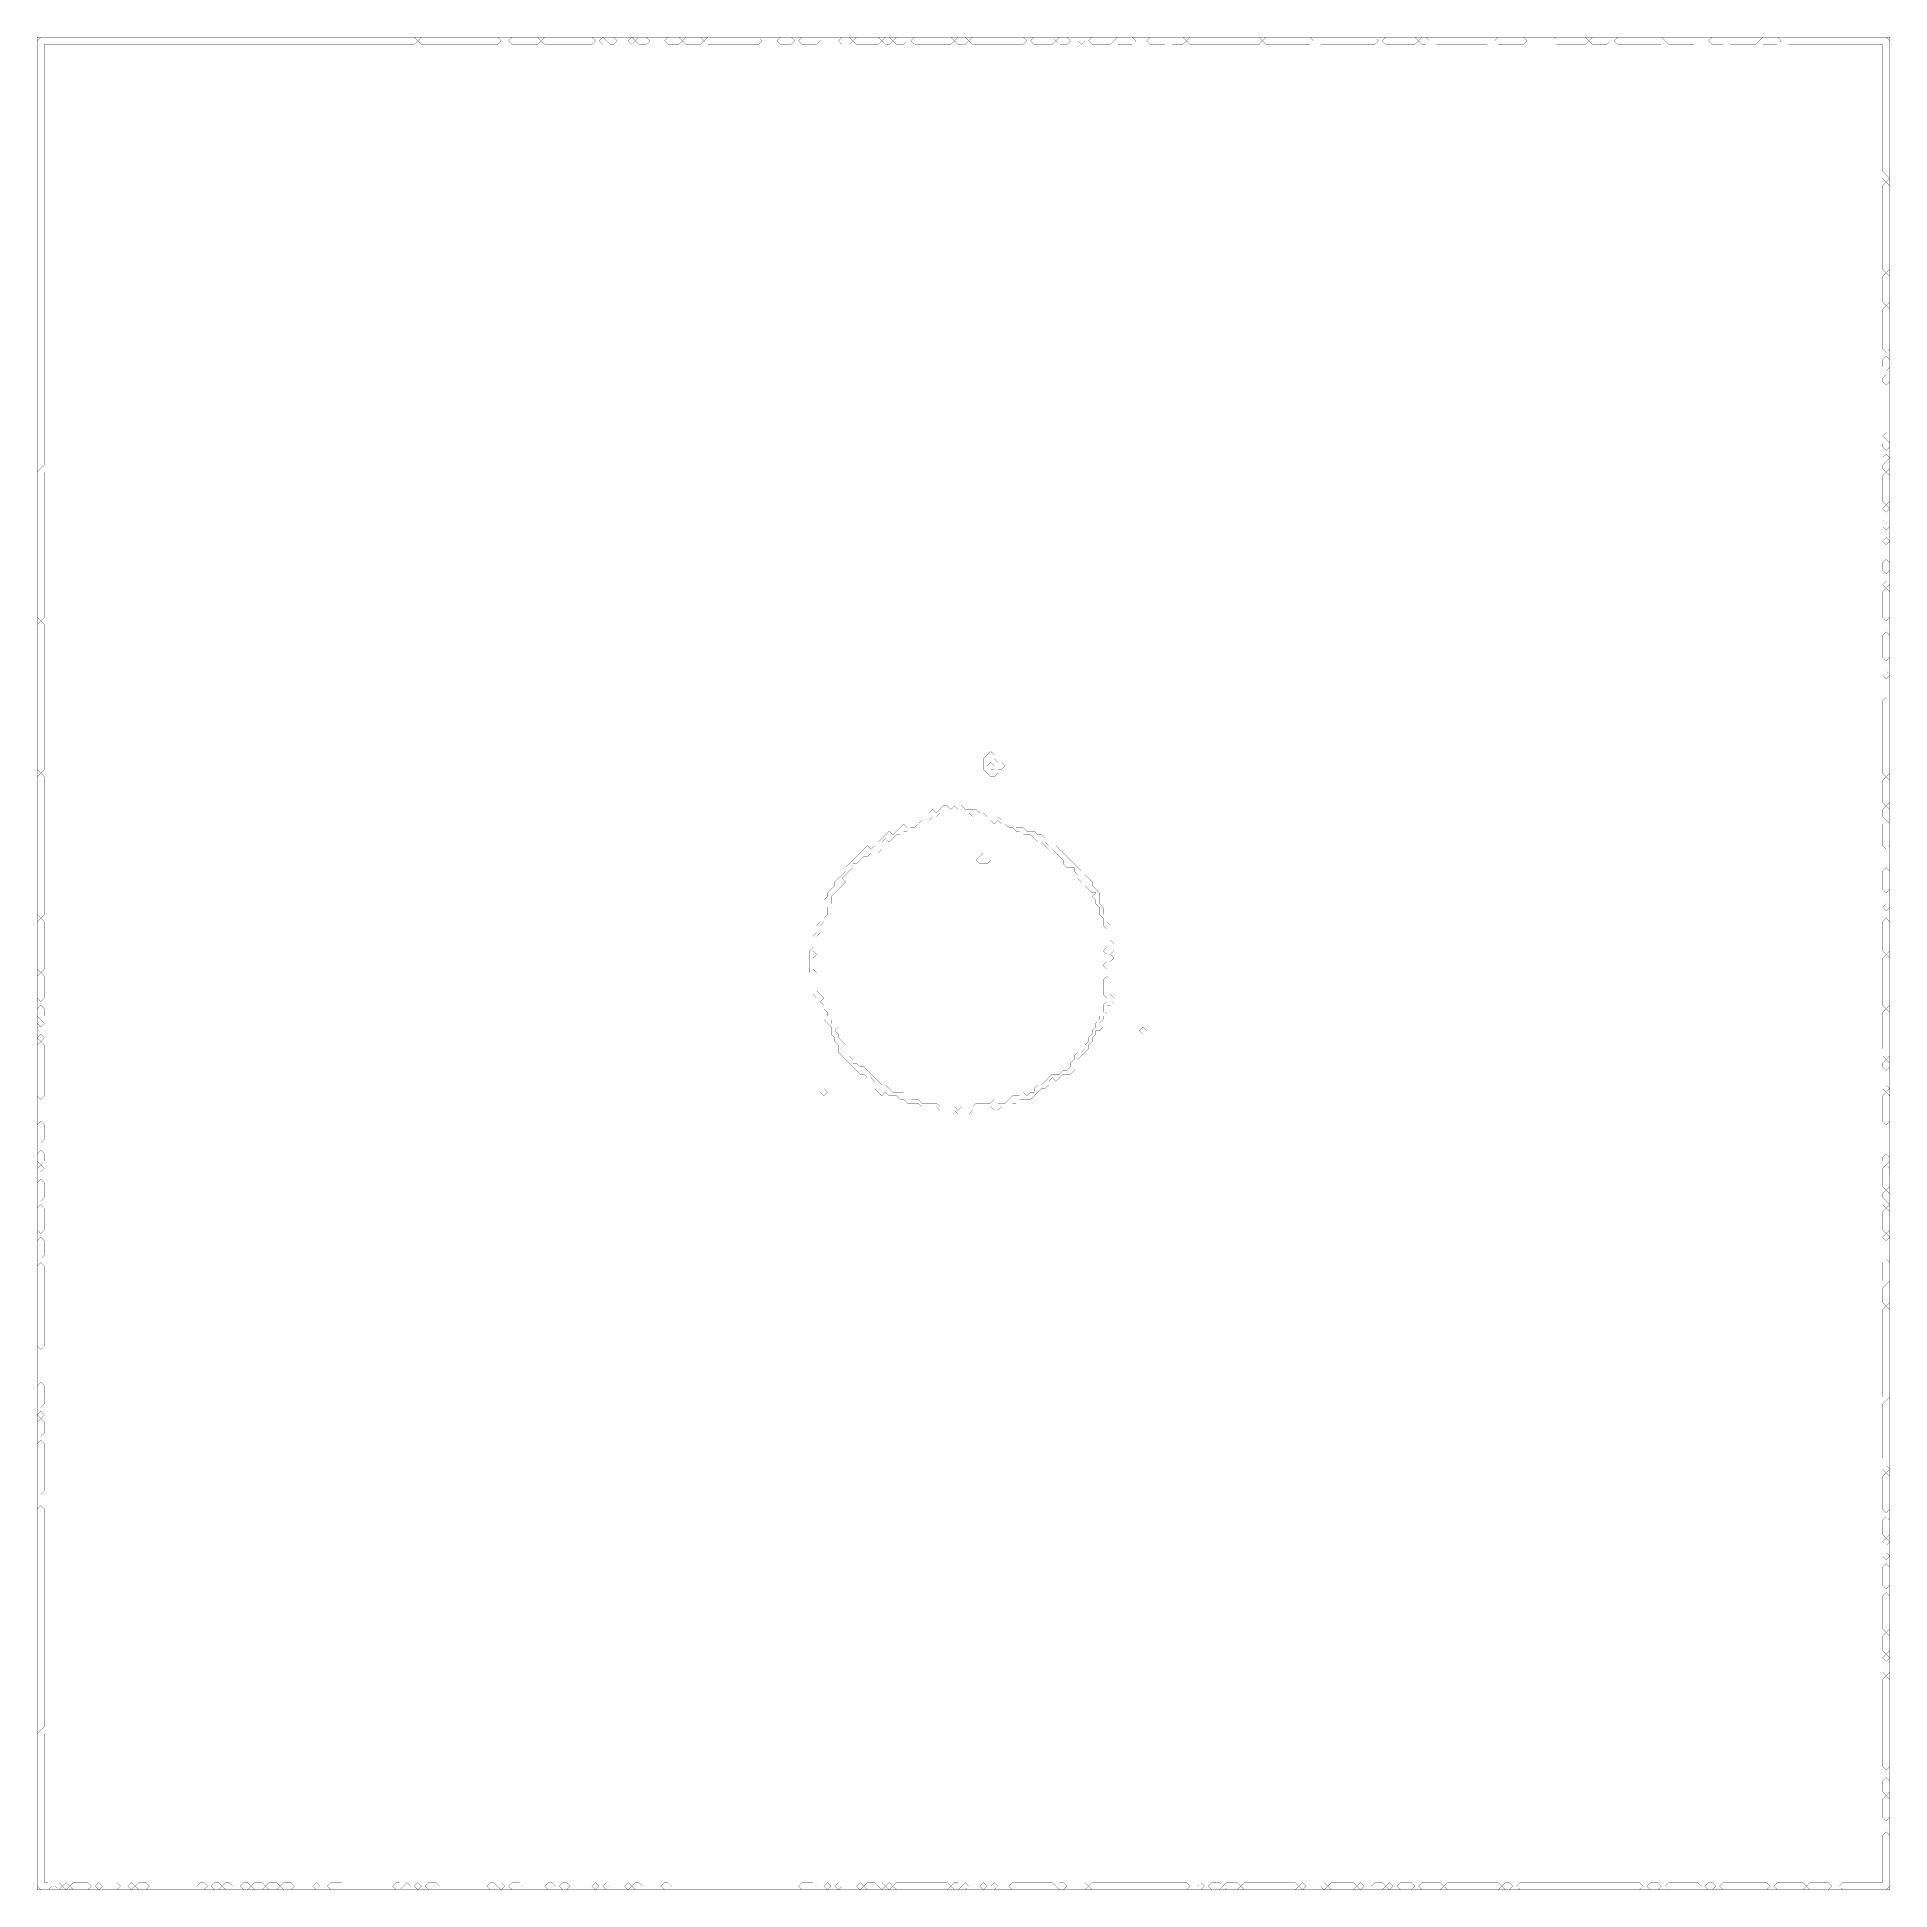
# Model space of a CAD drawing. Header units: metres. Extents: x 0 to 5041, y -5041 to 0.
import ezdxf

# ---------------------------------------------------------------- set-up
doc = ezdxf.new("R2010")
doc.units = ezdxf.units.M
doc.layers.add('conductor', color=1, linetype='Continuous')
doc.layers.add('substrate', color=5, linetype='Continuous')

msp = doc.modelspace()

# ---------------------------------------------------------------- linework, layer by layer
at = {"layer": 'conductor', "const_width": 0.5}
for points in [[(2594.6, -1973), (2584.7, -1982.9), (2594.6, -1992.8), (2604.4, -1992.8), (2604.4, -1982.9)], [(2624.2, -1982.9)], [(2456.4, -2111.2), (2446.6, -2121), (2436.7, -2121), (2426.8, -2130.9), (2417, -2130.9), (2407.1, -2130.9), (2397.3, -2140.8), (2387.4, -2150.6), (2377.5, -2150.6), (2367.7, -2160.5), (2357.8, -2160.5), (2347.9, -2170.4), (2338.1, -2170.4), (2328.2, -2180.2), (2318.3, -2190.1), (2308.5, -2180.2), (2298.6, -2190.1), (2298.6, -2199.9), (2298.6, -2209.8), (2288.7, -2219.7), (2278.9, -2219.7), (2269, -2219.7), (2259.1, -2229.5), (2249.3, -2229.5), (2239.4, -2239.4), (2229.5, -2249.3), (2219.7, -2249.3), (2219.7, -2259.1), (2209.8, -2269), (2199.9, -2278.9), (2190.1, -2288.7), (2199.9, -2298.6), (2190.1, -2308.5), (2180.2, -2318.3), (2170.4, -2328.2), (2160.5, -2338.1), (2160.5, -2347.9), (2160.5, -2357.8), (2150.6, -2367.7), (2150.6, -2377.5), (2150.6, -2387.4), (2140.8, -2397.3), (2140.8, -2407.1), (2130.9, -2417), (2130.9, -2426.8), (2130.9, -2436.7), (2121, -2446.6), (2121, -2456.4), (2121, -2466.3), (2121, -2476.2), (2111.2, -2486), (2121, -2495.9), (2111.2, -2505.8), (2111.2, -2515.6), (2111.2, -2525.5), (2111.2, -2535.4), (2121, -2545.2), (2121, -2555.1), (2121, -2565), (2121, -2574.8), (2121, -2584.7), (2121, -2594.6), (2130.9, -2604.4), (2140.8, -2614.3), (2130.9, -2624.2), (2140.8, -2634), (2140.8, -2643.9), (2150.6, -2653.7), (2150.6, -2663.6), (2160.5, -2673.5), (2160.5, -2683.3), (2170.4, -2683.3), (2180.2, -2693.2), (2170.4, -2703.1), (2180.2, -2712.9), (2180.2, -2722.8), (2190.1, -2732.7), (2199.9, -2742.5), (2199.9, -2752.4), (2199.9, -2762.3), (2199.9, -2772.1), (2209.8, -2772.1), (2219.7, -2782), (2219.7, -2791.9), (2229.5, -2791.9), (2239.4, -2801.7), (2249.3, -2801.7), (2259.1, -2811.6), (2269, -2821.5), (2278.9, -2831.3), (2288.7, -2841.2), (2298.6, -2851.1), (2298.6, -2860.9), (2308.5, -2851.1), (2318.3, -2860.9), (2328.2, -2870.8), (2338.1, -2870.8), (2347.9, -2870.8), (2357.8, -2870.8), (2367.7, -2880.6), (2377.5, -2890.5), (2387.4, -2890.5), (2397.3, -2890.5), (2407.1, -2900.4), (2417, -2900.4), (2426.8, -2900.4), (2436.7, -2900.4), (2446.6, -2900.4), (2456.4, -2910.2), (2466.3, -2910.2), (2476.2, -2910.2), (2486, -2910.2), (2495.9, -2910.2), (2505.8, -2920.1), (2515.6, -2910.2), (2525.5, -2910.2), (2535.4, -2910.2), (2545.2, -2910.2), (2555.1, -2900.4), (2565, -2900.4), (2574.8, -2900.4), (2584.7, -2900.4), (2594.6, -2900.4), (2604.4, -2890.5), (2614.3, -2900.4), (2624.2, -2900.4), (2634, -2900.4), (2643.9, -2890.5), (2653.7, -2880.6), (2663.6, -2880.6), (2673.5, -2880.6), (2683.3, -2870.8), (2693.2, -2880.6), (2703.1, -2870.8), (2712.9, -2870.8), (2712.9, -2860.9), (2722.8, -2851.1), (2732.7, -2851.1), (2742.5, -2841.2), (2752.4, -2831.3), (2762.3, -2821.5), (2772.1, -2821.5), (2782, -2821.5), (2791.9, -2811.6), (2801.7, -2811.6), (2811.6, -2801.7), (2811.6, -2791.9), (2821.5, -2782), (2821.5, -2772.1), (2831.3, -2762.3), (2841.2, -2762.3), (2851.1, -2752.4), (2851.1, -2742.5), (2860.9, -2732.7), (2860.9, -2722.8), (2870.8, -2712.9), (2870.8, -2703.1), (2880.6, -2693.2), (2880.6, -2683.3), (2890.5, -2673.5), (2890.5, -2663.6), (2900.4, -2653.7), (2900.4, -2643.9), (2900.4, -2634), (2910.2, -2624.2), (2910.2, -2614.3), (2900.4, -2604.4), (2900.4, -2594.6), (2900.4, -2584.7), (2900.4, -2574.8), (2900.4, -2565), (2910.2, -2555.1), (2910.2, -2545.2), (2910.2, -2535.4), (2900.4, -2525.5), (2910.2, -2515.6), (2910.2, -2505.8), (2910.2, -2495.9), (2900.4, -2486), (2910.2, -2476.2), (2910.2, -2466.3), (2910.2, -2456.4), (2910.2, -2446.6), (2910.2, -2436.7), (2910.2, -2426.8), (2900.4, -2417), (2900.4, -2407.1), (2900.4, -2397.3), (2890.5, -2387.4), (2890.5, -2377.5), (2890.5, -2367.7), (2880.6, -2357.8), (2880.6, -2347.9), (2870.8, -2338.1), (2880.6, -2328.2), (2870.8, -2328.2), (2860.9, -2318.3), (2851.1, -2308.5), (2851.1, -2298.6), (2841.2, -2298.6), (2831.3, -2288.7), (2831.3, -2278.9), (2821.5, -2269), (2821.5, -2259.1), (2811.6, -2259.1), (2801.7, -2259.1), (2791.9, -2249.3), (2791.9, -2239.4), (2782, -2229.5), (2772.1, -2219.7), (2762.3, -2209.8), (2752.4, -2209.8), (2742.5, -2199.9), (2732.7, -2190.1), (2722.8, -2190.1), (2712.9, -2180.2), (2703.1, -2170.4), (2693.2, -2170.4), (2683.3, -2170.4), (2673.5, -2160.5), (2663.6, -2160.5), (2653.7, -2150.6), (2643.9, -2150.6), (2634, -2140.8), (2624.2, -2140.8), (2614.3, -2130.9), (2604.4, -2140.8), (2594.6, -2130.9), (2584.7, -2130.9), (2574.8, -2130.9), (2565, -2121), (2555.1, -2121), (2545.2, -2121), (2535.4, -2111.2), (2525.5, -2111.2), (2515.6, -2111.2), (2505.8, -2111.2), (2495.9, -2111.2), (2486, -2111.2), (2476.2, -2111.2), (2466.3, -2111.2)], [(2565, -2229.5), (2574.8, -2219.7), (2584.7, -2229.5), (2594.6, -2239.4), (2584.7, -2249.3), (2574.8, -2249.3), (2565, -2249.3), (2555.1, -2239.4)]]:
    msp.add_lwpolyline(points, close=True, dxfattribs=at)
at = {"layer": 'substrate', "const_width": 0.5}
for points in [[(0, 0), (0, -9.9), (0, -19.7), (0, -29.6), (0, -39.5), (0, -49.3), (0, -59.2), (0, -69.1), (0, -78.9), (0, -88.8), (0, -98.7), (0, -108.5), (0, -118.4), (0, -128.2), (0, -138.1), (0, -148), (0, -157.8), (0, -167.7), (0, -177.6), (0, -187.4), (0, -197.3), (0, -207.2), (0, -217), (0, -226.9), (0, -236.8), (0, -246.6), (0, -256.5), (0, -266.4), (0, -276.2), (0, -286.1), (0, -296), (0, -305.8), (0, -315.7), (0, -325.6), (0, -335.4), (0, -345.3), (0, -355.1), (0, -365), (0, -374.9), (0, -384.7), (0, -394.6), (0, -404.5), (0, -414.3), (0, -424.2), (0, -434.1), (0, -443.9), (0, -453.8), (0, -463.7), (0, -473.5), (0, -483.4), (0, -493.3), (0, -503.1), (0, -513), (0, -522.9), (0, -532.7), (0, -542.6), (0, -552.5), (0, -562.3), (0, -572.2), (0, -582), (0, -591.9), (0, -601.8), (0, -611.6), (0, -621.5), (0, -631.4), (0, -641.2), (0, -651.1), (0, -661), (0, -670.8), (0, -680.7), (0, -690.6), (0, -700.4), (0, -710.3), (0, -720.2), (0, -730), (0, -739.9), (0, -749.8), (0, -759.6), (0, -769.5), (0, -779.4), (0, -789.2), (0, -799.1), (0, -808.9), (0, -818.8), (0, -828.7), (0, -838.5), (0, -848.4), (0, -858.3), (0, -868.1), (0, -878), (0, -887.9), (0, -897.7), (0, -907.6), (0, -917.5), (0, -927.3), (0, -937.2), (0, -947.1), (0, -956.9), (0, -966.8), (0, -976.7), (0, -986.5), (0, -996.4), (0, -1006.3), (0, -1016.1), (0, -1026), (0, -1035.8), (0, -1045.7), (0, -1055.6), (0, -1065.4), (0, -1075.3), (0, -1085.2), (0, -1095), (0, -1104.9), (0, -1114.8), (0, -1124.6), (0, -1134.5), (0, -1144.4), (0, -1154.2), (0, -1164.1), (0, -1174), (0, -1183.8), (0, -1193.7), (0, -1203.6), (0, -1213.4), (0, -1223.3), (0, -1233.2), (0, -1243), (0, -1252.9), (0, -1262.8), (0, -1272.6), (0, -1282.5), (0, -1292.3), (0, -1302.2), (0, -1312.1), (0, -1321.9), (0, -1331.8), (0, -1341.7), (0, -1351.5), (0, -1361.4), (0, -1371.3), (0, -1381.1), (0, -1391), (0, -1400.9), (0, -1410.7), (0, -1420.6), (0, -1430.5), (0, -1440.3), (0, -1450.2), (0, -1460.1), (0, -1469.9), (0, -1479.8), (0, -1489.7), (0, -1499.5), (0, -1509.4), (0, -1519.2), (0, -1529.1), (0, -1539), (0, -1548.8), (0, -1558.7), (0, -1568.6), (0, -1578.4), (0, -1588.3), (0, -1598.2), (0, -1608), (0, -1617.9), (0, -1627.8), (0, -1637.6), (0, -1647.5), (0, -1657.4), (0, -1667.2), (0, -1677.1), (0, -1687), (0, -1696.8), (0, -1706.7), (0, -1716.6), (0, -1726.4), (0, -1736.3), (0, -1746.1), (0, -1756), (0, -1765.9), (0, -1775.7), (0, -1785.6), (0, -1795.5), (0, -1805.3), (0, -1815.2), (0, -1825.1), (0, -1834.9), (0, -1844.8), (0, -1854.7), (0, -1864.5), (0, -1874.4), (0, -1884.3), (0, -1894.1), (0, -1904), (0, -1913.9), (0, -1923.7), (0, -1933.6), (0, -1943.5), (0, -1953.3), (0, -1963.2), (0, -1973), (0, -1982.9), (0, -1992.8), (0, -2002.6), (0, -2012.5), (0, -2022.4), (0, -2032.2), (0, -2042.1), (0, -2052), (0, -2061.8), (0, -2071.7), (0, -2081.6), (0, -2091.4), (0, -2101.3), (0, -2111.2), (0, -2121), (0, -2130.9), (0, -2140.8), (0, -2150.6), (0, -2160.5), (0, -2170.4), (0, -2180.2), (0, -2190.1), (0, -2199.9), (0, -2209.8), (0, -2219.7), (0, -2229.5), (0, -2239.4), (0, -2249.3), (0, -2259.1), (0, -2269), (0, -2278.9), (0, -2288.7), (0, -2298.6), (0, -2308.5), (0, -2318.3), (0, -2328.2), (0, -2338.1), (0, -2347.9), (0, -2357.8), (0, -2367.7), (0, -2377.5), (0, -2387.4), (0, -2397.3), (0, -2407.1), (0, -2417), (0, -2426.8), (0, -2436.7), (0, -2446.6), (0, -2456.4), (0, -2466.3), (0, -2476.2), (0, -2486), (0, -2495.9), (0, -2505.8), (0, -2515.6), (0, -2525.5), (0, -2535.4), (0, -2545.2), (0, -2555.1), (0, -2565), (0, -2574.8), (0, -2584.7), (0, -2594.6), (0, -2604.4), (0, -2614.3), (0, -2624.2), (0, -2634), (0, -2643.9), (0, -2653.7), (0, -2663.6), (0, -2673.5), (0, -2683.3), (0, -2693.2), (0, -2703.1), (0, -2712.9), (0, -2722.8), (0, -2732.7), (0, -2742.5), (0, -2752.4), (0, -2762.3), (0, -2772.1), (0, -2782), (0, -2791.9), (0, -2801.7), (0, -2811.6), (0, -2821.5), (0, -2831.3), (0, -2841.2), (0, -2851.1), (0, -2860.9), (0, -2870.8), (0, -2880.6), (0, -2890.5), (0, -2900.4), (0, -2910.2), (0, -2920.1), (0, -2930), (0, -2939.8), (0, -2949.7), (0, -2959.6), (0, -2969.4), (0, -2979.3), (0, -2989.2), (0, -2999), (0, -3008.9), (0, -3018.8), (0, -3028.6), (0, -3038.5), (0, -3048.4), (0, -3058.2), (0, -3068.1), (0, -3078), (0, -3087.8), (0, -3097.7), (0, -3107.5), (0, -3117.4), (0, -3127.3), (0, -3137.1), (0, -3147), (0, -3156.9), (0, -3166.7), (0, -3176.6), (0, -3186.5), (0, -3196.3), (0, -3206.2), (0, -3216.1), (0, -3225.9), (0, -3235.8), (0, -3245.7), (0, -3255.5), (0, -3265.4), (0, -3275.3), (0, -3285.1), (0, -3295), (0, -3304.9), (0, -3314.7), (0, -3324.6), (0, -3334.4), (0, -3344.3), (0, -3354.2), (0, -3364), (0, -3373.9), (0, -3383.8), (0, -3393.6), (0, -3403.5), (0, -3413.4), (0, -3423.2), (0, -3433.1), (0, -3443), (0, -3452.8), (0, -3462.7), (0, -3472.6), (0, -3482.4), (0, -3492.3), (0, -3502.2), (0, -3512), (0, -3521.9), (0, -3531.8), (0, -3541.6), (0, -3551.5), (0, -3561.3), (0, -3571.2), (0, -3581.1), (0, -3590.9), (0, -3600.8), (0, -3610.7), (0, -3620.5), (0, -3630.4), (0, -3640.3), (0, -3650.1), (0, -3660), (0, -3669.9), (0, -3679.7), (0, -3689.6), (0, -3699.5), (0, -3709.3), (0, -3719.2), (0, -3729.1), (0, -3738.9), (0, -3748.8), (0, -3758.7), (0, -3768.5), (0, -3778.4), (0, -3788.2), (0, -3798.1), (0, -3808), (0, -3817.8), (0, -3827.7), (0, -3837.6), (0, -3847.4), (0, -3857.3), (0, -3867.2), (0, -3877), (0, -3886.9), (0, -3896.8), (0, -3906.6), (0, -3916.5), (0, -3926.4), (0, -3936.2), (0, -3946.1), (0, -3956), (0, -3965.8), (0, -3975.7), (0, -3985.6), (0, -3995.4), (0, -4005.3), (0, -4015.2), (0, -4025), (0, -4034.9), (0, -4044.7), (0, -4054.6), (0, -4064.5), (0, -4074.3), (0, -4084.2), (0, -4094.1), (0, -4103.9), (0, -4113.8), (0, -4123.7), (0, -4133.5), (0, -4143.4), (0, -4153.3), (0, -4163.1), (0, -4173), (0, -4182.9), (0, -4192.7), (0, -4202.6), (0, -4212.5), (0, -4222.3), (0, -4232.2), (0, -4242.1), (0, -4251.9), (0, -4261.8), (0, -4271.6), (0, -4281.5), (0, -4291.4), (0, -4301.2), (0, -4311.1), (0, -4321), (0, -4330.8), (0, -4340.7), (0, -4350.6), (0, -4360.4), (0, -4370.3), (0, -4380.2), (0, -4390), (0, -4399.9), (0, -4409.8), (0, -4419.6), (0, -4429.5), (0, -4439.4), (0, -4449.2), (0, -4459.1), (0, -4469), (0, -4478.8), (0, -4488.7), (0, -4498.5), (0, -4508.4), (0, -4518.3), (0, -4528.1), (0, -4538), (0, -4547.9), (0, -4557.7), (0, -4567.6), (0, -4577.5), (0, -4587.3), (0, -4597.2), (0, -4607.1), (0, -4616.9), (0, -4626.8), (0, -4636.7), (0, -4646.5), (0, -4656.4), (0, -4666.3), (0, -4676.1), (0, -4686), (0, -4695.9), (0, -4705.7), (0, -4715.6), (0, -4725.4), (0, -4735.3), (0, -4745.2), (0, -4755), (0, -4764.9), (0, -4774.8), (0, -4784.6), (0, -4794.5), (0, -4804.4), (0, -4814.2), (0, -4824.1), (0, -4834), (0, -4843.8), (0, -4853.7), (0, -4863.6), (0, -4873.4), (0, -4883.3), (0, -4893.2), (0, -4903), (0, -4912.9), (0, -4922.8), (0, -4932.6), (0, -4942.5), (0, -4952.3), (0, -4962.2), (0, -4972.1), (0, -4981.9), (0, -4991.8), (0, -5001.7), (0, -5011.5), (0, -5021.4), (0, -5031.3), (0, -5041.1), (9.9, -5041.1), (19.7, -5041.1), (29.6, -5041.1), (39.5, -5041.1), (49.3, -5041.1), (59.2, -5041.1), (69.1, -5041.1), (78.9, -5041.1), (88.8, -5041.1), (98.7, -5041.1), (108.5, -5041.1), (118.4, -5041.1), (128.2, -5041.1), (138.1, -5041.1), (148, -5041.1), (157.8, -5041.1), (167.7, -5041.1), (177.6, -5041.1), (187.4, -5041.1), (197.3, -5041.1), (207.2, -5041.1), (217, -5041.1), (226.9, -5041.1), (236.8, -5041.1), (246.6, -5041.1), (256.5, -5041.1), (266.4, -5041.1), (276.2, -5041.1), (286.1, -5041.1), (296, -5041.1), (305.8, -5041.1), (315.7, -5041.1), (325.6, -5041.1), (335.4, -5041.1), (345.3, -5041.1), (355.1, -5041.1), (365, -5041.1), (374.9, -5041.1), (384.7, -5041.1), (394.6, -5041.1), (404.5, -5041.1), (414.3, -5041.1), (424.2, -5041.1), (434.1, -5041.1), (443.9, -5041.1), (453.8, -5041.1), (463.7, -5041.1), (473.5, -5041.1), (483.4, -5041.1), (493.3, -5041.1), (503.1, -5041.1), (513, -5041.1), (522.9, -5041.1), (532.7, -5041.1), (542.6, -5041.1), (552.5, -5041.1), (562.3, -5041.1), (572.2, -5041.1), (582, -5041.1), (591.9, -5041.1), (601.8, -5041.1), (611.6, -5041.1), (621.5, -5041.1), (631.4, -5041.1), (641.2, -5041.1), (651.1, -5041.1), (661, -5041.1), (670.8, -5041.1), (680.7, -5041.1), (690.6, -5041.1), (700.4, -5041.1), (710.3, -5041.1), (720.2, -5041.1), (730, -5041.1), (739.9, -5041.1), (749.8, -5041.1), (759.6, -5041.1), (769.5, -5041.1), (779.4, -5041.1), (789.2, -5041.1), (799.1, -5041.1), (808.9, -5041.1), (818.8, -5041.1), (828.7, -5041.1), (838.5, -5041.1), (848.4, -5041.1), (858.3, -5041.1), (868.1, -5041.1), (878, -5041.1), (887.9, -5041.1), (897.7, -5041.1), (907.6, -5041.1), (917.5, -5041.1), (927.3, -5041.1), (937.2, -5041.1), (947.1, -5041.1), (956.9, -5041.1), (966.8, -5041.1), (976.7, -5041.1), (986.5, -5041.1), (996.4, -5041.1), (1006.3, -5041.1), (1016.1, -5041.1), (1026, -5041.1), (1035.8, -5041.1), (1045.7, -5041.1), (1055.6, -5041.1), (1065.4, -5041.1), (1075.3, -5041.1), (1085.2, -5041.1), (1095, -5041.1), (1104.9, -5041.1), (1114.8, -5041.1), (1124.6, -5041.1), (1134.5, -5041.1), (1144.4, -5041.1), (1154.2, -5041.1), (1164.1, -5041.1), (1174, -5041.1), (1183.8, -5041.1), (1193.7, -5041.1), (1203.6, -5041.1), (1213.4, -5041.1), (1223.3, -5041.1), (1233.2, -5041.1), (1243, -5041.1), (1252.9, -5041.1), (1262.8, -5041.1), (1272.6, -5041.1), (1282.5, -5041.1), (1292.3, -5041.1), (1302.2, -5041.1), (1312.1, -5041.1), (1321.9, -5041.1), (1331.8, -5041.1), (1341.7, -5041.1), (1351.5, -5041.1), (1361.4, -5041.1), (1371.3, -5041.1), (1381.1, -5041.1), (1391, -5041.1), (1400.9, -5041.1), (1410.7, -5041.1), (1420.6, -5041.1), (1430.5, -5041.1), (1440.3, -5041.1), (1450.2, -5041.1), (1460.1, -5041.1), (1469.9, -5041.1), (1479.8, -5041.1), (1489.7, -5041.1), (1499.5, -5041.1), (1509.4, -5041.1), (1519.2, -5041.1), (1529.1, -5041.1), (1539, -5041.1), (1548.8, -5041.1), (1558.7, -5041.1), (1568.6, -5041.1), (1578.4, -5041.1), (1588.3, -5041.1), (1598.2, -5041.1), (1608, -5041.1), (1617.9, -5041.1), (1627.8, -5041.1), (1637.6, -5041.1), (1647.5, -5041.1), (1657.4, -5041.1), (1667.2, -5041.1), (1677.1, -5041.1), (1687, -5041.1), (1696.8, -5041.1), (1706.7, -5041.1), (1716.6, -5041.1), (1726.4, -5041.1), (1736.3, -5041.1), (1746.1, -5041.1), (1756, -5041.1), (1765.9, -5041.1), (1775.7, -5041.1), (1785.6, -5041.1), (1795.5, -5041.1), (1805.3, -5041.1), (1815.2, -5041.1), (1825.1, -5041.1), (1834.9, -5041.1), (1844.8, -5041.1), (1854.7, -5041.1), (1864.5, -5041.1), (1874.4, -5041.1), (1884.3, -5041.1), (1894.1, -5041.1), (1904, -5041.1), (1913.9, -5041.1), (1923.7, -5041.1), (1933.6, -5041.1), (1943.5, -5041.1), (1953.3, -5041.1), (1963.2, -5041.1), (1973, -5041.1), (1982.9, -5041.1), (1992.8, -5041.1), (2002.6, -5041.1), (2012.5, -5041.1), (2022.4, -5041.1), (2032.2, -5041.1), (2042.1, -5041.1), (2052, -5041.1), (2061.8, -5041.1), (2071.7, -5041.1), (2081.6, -5041.1), (2091.4, -5041.1), (2101.3, -5041.1), (2111.2, -5041.1), (2121, -5041.1), (2130.9, -5041.1), (2140.8, -5041.1), (2150.6, -5041.1), (2160.5, -5041.1), (2170.4, -5041.1), (2180.2, -5041.1), (2190.1, -5041.1), (2199.9, -5041.1), (2209.8, -5041.1), (2219.7, -5041.1), (2229.5, -5041.1), (2239.4, -5041.1), (2249.3, -5041.1), (2259.1, -5041.1), (2269, -5041.1), (2278.9, -5041.1), (2288.7, -5041.1), (2298.6, -5041.1), (2308.5, -5041.1), (2318.3, -5041.1), (2328.2, -5041.1), (2338.1, -5041.1), (2347.9, -5041.1), (2357.8, -5041.1), (2367.7, -5041.1), (2377.5, -5041.1), (2387.4, -5041.1), (2397.3, -5041.1), (2407.1, -5041.1), (2417, -5041.1), (2426.8, -5041.1), (2436.7, -5041.1), (2446.6, -5041.1), (2456.4, -5041.1), (2466.3, -5041.1), (2476.2, -5041.1), (2486, -5041.1), (2495.9, -5041.1), (2505.8, -5041.1), (2515.6, -5041.1), (2525.5, -5041.1), (2535.4, -5041.1), (2545.2, -5041.1), (2555.1, -5041.1), (2565, -5041.1), (2574.8, -5041.1), (2584.7, -5041.1), (2594.6, -5041.1), (2604.4, -5041.1), (2614.3, -5041.1), (2624.2, -5041.1), (2634, -5041.1), (2643.9, -5041.1), (2653.7, -5041.1), (2663.6, -5041.1), (2673.5, -5041.1), (2683.3, -5041.1), (2693.2, -5041.1), (2703.1, -5041.1), (2712.9, -5041.1), (2722.8, -5041.1), (2732.7, -5041.1), (2742.5, -5041.1), (2752.4, -5041.1), (2762.3, -5041.1), (2772.1, -5041.1), (2782, -5041.1), (2791.9, -5041.1), (2801.7, -5041.1), (2811.6, -5041.1), (2821.5, -5041.1), (2831.3, -5041.1), (2841.2, -5041.1), (2851.1, -5041.1), (2860.9, -5041.1), (2870.8, -5041.1), (2880.6, -5041.1), (2890.5, -5041.1), (2900.4, -5041.1), (2910.2, -5041.1), (2920.1, -5041.1), (2930, -5041.1), (2939.8, -5041.1), (2949.7, -5041.1), (2959.6, -5041.1), (2969.4, -5041.1), (2979.3, -5041.1), (2989.2, -5041.1), (2999, -5041.1), (3008.9, -5041.1), (3018.8, -5041.1), (3028.6, -5041.1), (3038.5, -5041.1), (3048.4, -5041.1), (3058.2, -5041.1), (3068.1, -5041.1), (3078, -5041.1), (3087.8, -5041.1), (3097.7, -5041.1), (3107.5, -5041.1), (3117.4, -5041.1), (3127.3, -5041.1), (3137.1, -5041.1), (3147, -5041.1), (3156.9, -5041.1), (3166.7, -5041.1), (3176.6, -5041.1), (3186.5, -5041.1), (3196.3, -5041.1), (3206.2, -5041.1), (3216.1, -5041.1), (3225.9, -5041.1), (3235.8, -5041.1), (3245.7, -5041.1), (3255.5, -5041.1), (3265.4, -5041.1), (3275.3, -5041.1), (3285.1, -5041.1), (3295, -5041.1), (3304.9, -5041.1), (3314.7, -5041.1), (3324.6, -5041.1), (3334.4, -5041.1), (3344.3, -5041.1), (3354.2, -5041.1), (3364, -5041.1), (3373.9, -5041.1), (3383.8, -5041.1), (3393.6, -5041.1), (3403.5, -5041.1), (3413.4, -5041.1), (3423.2, -5041.1), (3433.1, -5041.1), (3443, -5041.1), (3452.8, -5041.1), (3462.7, -5041.1), (3472.6, -5041.1), (3482.4, -5041.1), (3492.3, -5041.1), (3502.2, -5041.1), (3512, -5041.1), (3521.9, -5041.1), (3531.8, -5041.1), (3541.6, -5041.1), (3551.5, -5041.1), (3561.3, -5041.1), (3571.2, -5041.1), (3581.1, -5041.1), (3590.9, -5041.1), (3600.8, -5041.1), (3610.7, -5041.1), (3620.5, -5041.1), (3630.4, -5041.1), (3640.3, -5041.1), (3650.1, -5041.1), (3660, -5041.1), (3669.9, -5041.1), (3679.7, -5041.1), (3689.6, -5041.1), (3699.5, -5041.1), (3709.3, -5041.1), (3719.2, -5041.1), (3729.1, -5041.1), (3738.9, -5041.1), (3748.8, -5041.1), (3758.7, -5041.1), (3768.5, -5041.1), (3778.4, -5041.1), (3788.2, -5041.1), (3798.1, -5041.1), (3808, -5041.1), (3817.8, -5041.1), (3827.7, -5041.1), (3837.6, -5041.1), (3847.4, -5041.1), (3857.3, -5041.1), (3867.2, -5041.1), (3877, -5041.1), (3886.9, -5041.1), (3896.8, -5041.1), (3906.6, -5041.1), (3916.5, -5041.1), (3926.4, -5041.1), (3936.2, -5041.1), (3946.1, -5041.1), (3956, -5041.1), (3965.8, -5041.1), (3975.7, -5041.1), (3985.6, -5041.1), (3995.4, -5041.1), (4005.3, -5041.1), (4015.2, -5041.1), (4025, -5041.1), (4034.9, -5041.1), (4044.7, -5041.1), (4054.6, -5041.1), (4064.5, -5041.1), (4074.3, -5041.1), (4084.2, -5041.1), (4094.1, -5041.1), (4103.9, -5041.1), (4113.8, -5041.1), (4123.7, -5041.1), (4133.5, -5041.1), (4143.4, -5041.1), (4153.3, -5041.1), (4163.1, -5041.1), (4173, -5041.1), (4182.9, -5041.1), (4192.7, -5041.1), (4202.6, -5041.1), (4212.5, -5041.1), (4222.3, -5041.1), (4232.2, -5041.1), (4242.1, -5041.1), (4251.9, -5041.1), (4261.8, -5041.1), (4271.6, -5041.1), (4281.5, -5041.1), (4291.4, -5041.1), (4301.2, -5041.1), (4311.1, -5041.1), (4321, -5041.1), (4330.8, -5041.1), (4340.7, -5041.1), (4350.6, -5041.1), (4360.4, -5041.1), (4370.3, -5041.1), (4380.2, -5041.1), (4390, -5041.1), (4399.9, -5041.1), (4409.8, -5041.1), (4419.6, -5041.1), (4429.5, -5041.1), (4439.4, -5041.1), (4449.2, -5041.1), (4459.1, -5041.1), (4469, -5041.1), (4478.8, -5041.1), (4488.7, -5041.1), (4498.5, -5041.1), (4508.4, -5041.1), (4518.3, -5041.1), (4528.1, -5041.1), (4538, -5041.1), (4547.9, -5041.1), (4557.7, -5041.1), (4567.6, -5041.1), (4577.5, -5041.1), (4587.3, -5041.1), (4597.2, -5041.1), (4607.1, -5041.1), (4616.9, -5041.1), (4626.8, -5041.1), (4636.7, -5041.1), (4646.5, -5041.1), (4656.4, -5041.1), (4666.3, -5041.1), (4676.1, -5041.1), (4686, -5041.1), (4695.9, -5041.1), (4705.7, -5041.1), (4715.6, -5041.1), (4725.4, -5041.1), (4735.3, -5041.1), (4745.2, -5041.1), (4755, -5041.1), (4764.9, -5041.1), (4774.8, -5041.1), (4784.6, -5041.1), (4794.5, -5041.1), (4804.4, -5041.1), (4814.2, -5041.1), (4824.1, -5041.1), (4834, -5041.1), (4843.8, -5041.1), (4853.7, -5041.1), (4863.6, -5041.1), (4873.4, -5041.1), (4883.3, -5041.1), (4893.2, -5041.1), (4903, -5041.1), (4912.9, -5041.1), (4922.8, -5041.1), (4932.6, -5041.1), (4942.5, -5041.1), (4952.3, -5041.1), (4962.2, -5041.1), (4972.1, -5041.1), (4981.9, -5041.1), (4991.8, -5041.1), (5001.7, -5041.1), (5011.5, -5041.1), (5021.4, -5041.1), (5031.3, -5041.1), (5041.1, -5041.1), (5041.1, -5031.3), (5041.1, -5021.4), (5041.1, -5011.5), (5041.1, -5001.7), (5041.1, -4991.8), (5041.1, -4981.9), (5041.1, -4972.1), (5041.1, -4962.2), (5041.1, -4952.3), (5041.1, -4942.5), (5041.1, -4932.6), (5041.1, -4922.8), (5041.1, -4912.9), (5041.1, -4903), (5041.1, -4893.2), (5041.1, -4883.3), (5041.1, -4873.4), (5041.1, -4863.6), (5041.1, -4853.7), (5041.1, -4843.8), (5041.1, -4834), (5041.1, -4824.1), (5041.1, -4814.2), (5041.1, -4804.4), (5041.1, -4794.5), (5041.1, -4784.6), (5041.1, -4774.8), (5041.1, -4764.9), (5041.1, -4755), (5041.1, -4745.2), (5041.1, -4735.3), (5041.1, -4725.4), (5041.1, -4715.6), (5041.1, -4705.7), (5041.1, -4695.9), (5041.1, -4686), (5041.1, -4676.1), (5041.1, -4666.3), (5041.1, -4656.4), (5041.1, -4646.5), (5041.1, -4636.7), (5041.1, -4626.8), (5041.1, -4616.9), (5041.1, -4607.1), (5041.1, -4597.2), (5041.1, -4587.3), (5041.1, -4577.5), (5041.1, -4567.6), (5041.1, -4557.7), (5041.1, -4547.9), (5041.1, -4538), (5041.1, -4528.1), (5041.1, -4518.3), (5041.1, -4508.4), (5041.1, -4498.5), (5041.1, -4488.7), (5041.1, -4478.8), (5041.1, -4469), (5041.1, -4459.1), (5041.1, -4449.2), (5041.1, -4439.4), (5041.1, -4429.5), (5041.1, -4419.6), (5041.1, -4409.8), (5041.1, -4399.9), (5041.1, -4390), (5041.1, -4380.2), (5041.1, -4370.3), (5041.1, -4360.4), (5041.1, -4350.6), (5041.1, -4340.7), (5041.1, -4330.8), (5041.1, -4321), (5041.1, -4311.1), (5041.1, -4301.2), (5041.1, -4291.4), (5041.1, -4281.5), (5041.1, -4271.6), (5041.1, -4261.8), (5041.1, -4251.9), (5041.1, -4242.1), (5041.1, -4232.2), (5041.1, -4222.3), (5041.1, -4212.5), (5041.1, -4202.6), (5041.1, -4192.7), (5041.1, -4182.9), (5041.1, -4173), (5041.1, -4163.1), (5041.1, -4153.3), (5041.1, -4143.4), (5041.1, -4133.5), (5041.1, -4123.7), (5041.1, -4113.8), (5041.1, -4103.9), (5041.1, -4094.1), (5041.1, -4084.2), (5041.1, -4074.3), (5041.1, -4064.5), (5041.1, -4054.6), (5041.1, -4044.7), (5041.1, -4034.9), (5041.1, -4025), (5041.1, -4015.2), (5041.1, -4005.3), (5041.1, -3995.4), (5041.1, -3985.6), (5041.1, -3975.7), (5041.1, -3965.8), (5041.1, -3956), (5041.1, -3946.1), (5041.1, -3936.2), (5041.1, -3926.4), (5041.1, -3916.5), (5041.1, -3906.6), (5041.1, -3896.8), (5041.1, -3886.9), (5041.1, -3877), (5041.1, -3867.2), (5041.1, -3857.3), (5041.1, -3847.4), (5041.1, -3837.6), (5041.1, -3827.7), (5041.1, -3817.8), (5041.1, -3808), (5041.1, -3798.1), (5041.1, -3788.2), (5041.1, -3778.4), (5041.1, -3768.5), (5041.1, -3758.7), (5041.1, -3748.8), (5041.1, -3738.9), (5041.1, -3729.1), (5041.1, -3719.2), (5041.1, -3709.3), (5041.1, -3699.5), (5041.1, -3689.6), (5041.1, -3679.7), (5041.1, -3669.9), (5041.1, -3660), (5041.1, -3650.1), (5041.1, -3640.3), (5041.1, -3630.4), (5041.1, -3620.5), (5041.1, -3610.7), (5041.1, -3600.8), (5041.1, -3590.9), (5041.1, -3581.1), (5041.1, -3571.2), (5041.1, -3561.3), (5041.1, -3551.5), (5041.1, -3541.6), (5041.1, -3531.8), (5041.1, -3521.9), (5041.1, -3512), (5041.1, -3502.2), (5041.1, -3492.3), (5041.1, -3482.4), (5041.1, -3472.6), (5041.1, -3462.7), (5041.1, -3452.8), (5041.1, -3443), (5041.1, -3433.1), (5041.1, -3423.2), (5041.1, -3413.4), (5041.1, -3403.5), (5041.1, -3393.6), (5041.1, -3383.8), (5041.1, -3373.9), (5041.1, -3364), (5041.1, -3354.2), (5041.1, -3344.3), (5041.1, -3334.4), (5041.1, -3324.6), (5041.1, -3314.7), (5041.1, -3304.9), (5041.1, -3295), (5041.1, -3285.1), (5041.1, -3275.3), (5041.1, -3265.4), (5041.1, -3255.5), (5041.1, -3245.7), (5041.1, -3235.8), (5041.1, -3225.9), (5041.1, -3216.1), (5041.1, -3206.2), (5041.1, -3196.3), (5041.1, -3186.5), (5041.1, -3176.6), (5041.1, -3166.7), (5041.1, -3156.9), (5041.1, -3147), (5041.1, -3137.1), (5041.1, -3127.3), (5041.1, -3117.4), (5041.1, -3107.5), (5041.1, -3097.7), (5041.1, -3087.8), (5041.1, -3078), (5041.1, -3068.1), (5041.1, -3058.2), (5041.1, -3048.4), (5041.1, -3038.5), (5041.1, -3028.6), (5041.1, -3018.8), (5041.1, -3008.9), (5041.1, -2999), (5041.1, -2989.2), (5041.1, -2979.3), (5041.1, -2969.4), (5041.1, -2959.6), (5041.1, -2949.7), (5041.1, -2939.8), (5041.1, -2930), (5041.1, -2920.1), (5041.1, -2910.2), (5041.1, -2900.4), (5041.1, -2890.5), (5041.1, -2880.6), (5041.1, -2870.8), (5041.1, -2860.9), (5041.1, -2851.1), (5041.1, -2841.2), (5041.1, -2831.3), (5041.1, -2821.5), (5041.1, -2811.6), (5041.1, -2801.7), (5041.1, -2791.9), (5041.1, -2782), (5041.1, -2772.1), (5041.1, -2762.3), (5041.1, -2752.4), (5041.1, -2742.5), (5041.1, -2732.7), (5041.1, -2722.8), (5041.1, -2712.9), (5041.1, -2703.1), (5041.1, -2693.2), (5041.1, -2683.3), (5041.1, -2673.5), (5041.1, -2663.6), (5041.1, -2653.7), (5041.1, -2643.9), (5041.1, -2634), (5041.1, -2624.2), (5041.1, -2614.3), (5041.1, -2604.4), (5041.1, -2594.6), (5041.1, -2584.7), (5041.1, -2574.8), (5041.1, -2565), (5041.1, -2555.1), (5041.1, -2545.2), (5041.1, -2535.4), (5041.1, -2525.5), (5041.1, -2515.6), (5041.1, -2505.8), (5041.1, -2495.9), (5041.1, -2486), (5041.1, -2476.2), (5041.1, -2466.3), (5041.1, -2456.4), (5041.1, -2446.6), (5041.1, -2436.7), (5041.1, -2426.8), (5041.1, -2417), (5041.1, -2407.1), (5041.1, -2397.3), (5041.1, -2387.4), (5041.1, -2377.5), (5041.1, -2367.7), (5041.1, -2357.8), (5041.1, -2347.9), (5041.1, -2338.1), (5041.1, -2328.2), (5041.1, -2318.3), (5041.1, -2308.5), (5041.1, -2298.6), (5041.1, -2288.7), (5041.1, -2278.9), (5041.1, -2269), (5041.1, -2259.1), (5041.1, -2249.3), (5041.1, -2239.4), (5041.1, -2229.5), (5041.1, -2219.7), (5041.1, -2209.8), (5041.1, -2199.9), (5041.1, -2190.1), (5041.1, -2180.2), (5041.1, -2170.4), (5041.1, -2160.5), (5041.1, -2150.6), (5041.1, -2140.8), (5041.1, -2130.9), (5041.1, -2121), (5041.1, -2111.2), (5041.1, -2101.3), (5041.1, -2091.4), (5041.1, -2081.6), (5041.1, -2071.7), (5041.1, -2061.8), (5041.1, -2052), (5041.1, -2042.1), (5041.1, -2032.2), (5041.1, -2022.4), (5041.1, -2012.5), (5041.1, -2002.6), (5041.1, -1992.8), (5041.1, -1982.9), (5041.1, -1973), (5041.1, -1963.2), (5041.1, -1953.3), (5041.1, -1943.5), (5041.1, -1933.6), (5041.1, -1923.7), (5041.1, -1913.9), (5041.1, -1904), (5041.1, -1894.1), (5041.1, -1884.3), (5041.1, -1874.4), (5041.1, -1864.5), (5041.1, -1854.7), (5041.1, -1844.8), (5041.1, -1834.9), (5041.1, -1825.1), (5041.1, -1815.2), (5041.1, -1805.3), (5041.1, -1795.5), (5041.1, -1785.6), (5041.1, -1775.7), (5041.1, -1765.9), (5041.1, -1756), (5041.1, -1746.1), (5041.1, -1736.3), (5041.1, -1726.4), (5041.1, -1716.6), (5041.1, -1706.7), (5041.1, -1696.8), (5041.1, -1687), (5041.1, -1677.1), (5041.1, -1667.2), (5041.1, -1657.4), (5041.1, -1647.5), (5041.1, -1637.6), (5041.1, -1627.8), (5041.1, -1617.9), (5041.1, -1608), (5041.1, -1598.2), (5041.1, -1588.3), (5041.1, -1578.4), (5041.1, -1568.6), (5041.1, -1558.7), (5041.1, -1548.8), (5041.1, -1539), (5041.1, -1529.1), (5041.1, -1519.2), (5041.1, -1509.4), (5041.1, -1499.5), (5041.1, -1489.7), (5041.1, -1479.8), (5041.1, -1469.9), (5041.1, -1460.1), (5041.1, -1450.2), (5041.1, -1440.3), (5041.1, -1430.5), (5041.1, -1420.6), (5041.1, -1410.7), (5041.1, -1400.9), (5041.1, -1391), (5041.1, -1381.1), (5041.1, -1371.3), (5041.1, -1361.4), (5041.1, -1351.5), (5041.1, -1341.7), (5041.1, -1331.8), (5041.1, -1321.9), (5041.1, -1312.1), (5041.1, -1302.2), (5041.1, -1292.3), (5041.1, -1282.5), (5041.1, -1272.6), (5041.1, -1262.8), (5041.1, -1252.9), (5041.1, -1243), (5041.1, -1233.2), (5041.1, -1223.3), (5041.1, -1213.4), (5041.1, -1203.6), (5041.1, -1193.7), (5041.1, -1183.8), (5041.1, -1174), (5041.1, -1164.1), (5041.1, -1154.2), (5041.1, -1144.4), (5041.1, -1134.5), (5041.1, -1124.6), (5041.1, -1114.8), (5041.1, -1104.9), (5041.1, -1095), (5041.1, -1085.2), (5041.1, -1075.3), (5041.1, -1065.4), (5041.1, -1055.6), (5041.1, -1045.7), (5041.1, -1035.8), (5041.1, -1026), (5041.1, -1016.1), (5041.1, -1006.3), (5041.1, -996.4), (5041.1, -986.5), (5041.1, -976.7), (5041.1, -966.8), (5041.1, -956.9), (5041.1, -947.1), (5041.1, -937.2), (5041.1, -927.3), (5041.1, -917.5), (5041.1, -907.6), (5041.1, -897.7), (5041.1, -887.9), (5041.1, -878), (5041.1, -868.1), (5041.1, -858.3), (5041.1, -848.4), (5041.1, -838.5), (5041.1, -828.7), (5041.1, -818.8), (5041.1, -808.9), (5041.1, -799.1), (5041.1, -789.2), (5041.1, -779.4), (5041.1, -769.5), (5041.1, -759.6), (5041.1, -749.8), (5041.1, -739.9), (5041.1, -730), (5041.1, -720.2), (5041.1, -710.3), (5041.1, -700.4), (5041.1, -690.6), (5041.1, -680.7), (5041.1, -670.8), (5041.1, -661), (5041.1, -651.1), (5041.1, -641.2), (5041.1, -631.4), (5041.1, -621.5), (5041.1, -611.6), (5041.1, -601.8), (5041.1, -591.9), (5041.1, -582), (5041.1, -572.2), (5041.1, -562.3), (5041.1, -552.5), (5041.1, -542.6), (5041.1, -532.7), (5041.1, -522.9), (5041.1, -513), (5041.1, -503.1), (5041.1, -493.3), (5041.1, -483.4), (5041.1, -473.5), (5041.1, -463.7), (5041.1, -453.8), (5041.1, -443.9), (5041.1, -434.1), (5041.1, -424.2), (5041.1, -414.3), (5041.1, -404.5), (5041.1, -394.6), (5041.1, -384.7), (5041.1, -374.9), (5041.1, -365), (5041.1, -355.1), (5041.1, -345.3), (5041.1, -335.4), (5041.1, -325.6), (5041.1, -315.7), (5041.1, -305.8), (5041.1, -296), (5041.1, -286.1), (5041.1, -276.2), (5041.1, -266.4), (5041.1, -256.5), (5041.1, -246.6), (5041.1, -236.8), (5041.1, -226.9), (5041.1, -217), (5041.1, -207.2), (5041.1, -197.3), (5041.1, -187.4), (5041.1, -177.6), (5041.1, -167.7), (5041.1, -157.8), (5041.1, -148), (5041.1, -138.1), (5041.1, -128.2), (5041.1, -118.4), (5041.1, -108.5), (5041.1, -98.7), (5041.1, -88.8), (5041.1, -78.9), (5041.1, -69.1), (5041.1, -59.2), (5041.1, -49.3), (5041.1, -39.5), (5041.1, -29.6), (5041.1, -19.7), (5041.1, -9.9), (5041.1, 0), (5031.3, 0), (5021.4, 0), (5011.5, 0), (5001.7, 0), (4991.8, 0), (4981.9, 0), (4972.1, 0), (4962.2, 0), (4952.3, 0), (4942.5, 0), (4932.6, 0), (4922.8, 0), (4912.9, 0), (4903, 0), (4893.2, 0), (4883.3, 0), (4873.4, 0), (4863.6, 0), (4853.7, 0), (4843.8, 0), (4834, 0), (4824.1, 0), (4814.2, 0), (4804.4, 0), (4794.5, 0), (4784.6, 0), (4774.8, 0), (4764.9, 0), (4755, 0), (4745.2, 0), (4735.3, 0), (4725.4, 0), (4715.6, 0), (4705.7, 0), (4695.9, 0), (4686, 0), (4676.1, 0), (4666.3, 0), (4656.4, 0), (4646.5, 0), (4636.7, 0), (4626.8, 0), (4616.9, 0), (4607.1, 0), (4597.2, 0), (4587.3, 0), (4577.5, 0), (4567.6, 0), (4557.7, 0), (4547.9, 0), (4538, 0), (4528.1, 0), (4518.3, 0), (4508.4, 0), (4498.5, 0), (4488.7, 0), (4478.8, 0), (4469, 0), (4459.1, 0), (4449.2, 0), (4439.4, 0), (4429.5, 0), (4419.6, 0), (4409.8, 0), (4399.9, 0), (4390, 0), (4380.2, 0), (4370.3, 0), (4360.4, 0), (4350.6, 0), (4340.7, 0), (4330.8, 0), (4321, 0), (4311.1, 0), (4301.2, 0), (4291.4, 0), (4281.5, 0), (4271.6, 0), (4261.8, 0), (4251.9, 0), (4242.1, 0), (4232.2, 0), (4222.3, 0), (4212.5, 0), (4202.6, 0), (4192.7, 0), (4182.9, 0), (4173, 0), (4163.1, 0), (4153.3, 0), (4143.4, 0), (4133.5, 0), (4123.7, 0), (4113.8, 0), (4103.9, 0), (4094.1, 0), (4084.2, 0), (4074.3, 0), (4064.5, 0), (4054.6, 0), (4044.7, 0), (4034.9, 0), (4025, 0), (4015.2, 0), (4005.3, 0), (3995.4, 0), (3985.6, 0), (3975.7, 0), (3965.8, 0), (3956, 0), (3946.1, 0), (3936.2, 0), (3926.4, 0), (3916.5, 0), (3906.6, 0), (3896.8, 0), (3886.9, 0), (3877, 0), (3867.2, 0), (3857.3, 0), (3847.4, 0), (3837.6, 0), (3827.7, 0), (3817.8, 0), (3808, 0), (3798.1, 0), (3788.2, 0), (3778.4, 0), (3768.5, 0), (3758.7, 0), (3748.8, 0), (3738.9, 0), (3729.1, 0), (3719.2, 0), (3709.3, 0), (3699.5, 0), (3689.6, 0), (3679.7, 0), (3669.9, 0), (3660, 0), (3650.1, 0), (3640.3, 0), (3630.4, 0), (3620.5, 0), (3610.7, 0), (3600.8, 0), (3590.9, 0), (3581.1, 0), (3571.2, 0), (3561.3, 0), (3551.5, 0), (3541.6, 0), (3531.8, 0), (3521.9, 0), (3512, 0), (3502.2, 0), (3492.3, 0), (3482.4, 0), (3472.6, 0), (3462.7, 0), (3452.8, 0), (3443, 0), (3433.1, 0), (3423.2, 0), (3413.4, 0), (3403.5, 0), (3393.6, 0), (3383.8, 0), (3373.9, 0), (3364, 0), (3354.2, 0), (3344.3, 0), (3334.4, 0), (3324.6, 0), (3314.7, 0), (3304.9, 0), (3295, 0), (3285.1, 0), (3275.3, 0), (3265.4, 0), (3255.5, 0), (3245.7, 0), (3235.8, 0), (3225.9, 0), (3216.1, 0), (3206.2, 0), (3196.3, 0), (3186.5, 0), (3176.6, 0), (3166.7, 0), (3156.9, 0), (3147, 0), (3137.1, 0), (3127.3, 0), (3117.4, 0), (3107.5, 0), (3097.7, 0), (3087.8, 0), (3078, 0), (3068.1, 0), (3058.2, 0), (3048.4, 0), (3038.5, 0), (3028.6, 0), (3018.8, 0), (3008.9, 0), (2999, 0), (2989.2, 0), (2979.3, 0), (2969.4, 0), (2959.6, 0), (2949.7, 0), (2939.8, 0), (2930, 0), (2920.1, 0), (2910.2, 0), (2900.4, 0), (2890.5, 0), (2880.6, 0), (2870.8, 0), (2860.9, 0), (2851.1, 0), (2841.2, 0), (2831.3, 0), (2821.5, 0), (2811.6, 0), (2801.7, 0), (2791.9, 0), (2782, 0), (2772.1, 0), (2762.3, 0), (2752.4, 0), (2742.5, 0), (2732.7, 0), (2722.8, 0), (2712.9, 0), (2703.1, 0), (2693.2, 0), (2683.3, 0), (2673.5, 0), (2663.6, 0), (2653.7, 0), (2643.9, 0), (2634, 0), (2624.2, 0), (2614.3, 0), (2604.4, 0), (2594.6, 0), (2584.7, 0), (2574.8, 0), (2565, 0), (2555.1, 0), (2545.2, 0), (2535.4, 0), (2525.5, 0), (2515.6, 0), (2505.8, 0), (2495.9, 0), (2486, 0), (2476.2, 0), (2466.3, 0), (2456.4, 0), (2446.6, 0), (2436.7, 0), (2426.8, 0), (2417, 0), (2407.1, 0), (2397.3, 0), (2387.4, 0), (2377.5, 0), (2367.7, 0), (2357.8, 0), (2347.9, 0), (2338.1, 0), (2328.2, 0), (2318.3, 0), (2308.5, 0), (2298.6, 0), (2288.7, 0), (2278.9, 0), (2269, 0), (2259.1, 0), (2249.3, 0), (2239.4, 0), (2229.5, 0), (2219.7, 0), (2209.8, 0), (2199.9, 0), (2190.1, 0), (2180.2, 0), (2170.4, 0), (2160.5, 0), (2150.6, 0), (2140.8, 0), (2130.9, 0), (2121, 0), (2111.2, 0), (2101.3, 0), (2091.4, 0), (2081.6, 0), (2071.7, 0), (2061.8, 0), (2052, 0), (2042.1, 0), (2032.2, 0), (2022.4, 0), (2012.5, 0), (2002.6, 0), (1992.8, 0), (1982.9, 0), (1973, 0), (1963.2, 0), (1953.3, 0), (1943.5, 0), (1933.6, 0), (1923.7, 0), (1913.9, 0), (1904, 0), (1894.1, 0), (1884.3, 0), (1874.4, 0), (1864.5, 0), (1854.7, 0), (1844.8, 0), (1834.9, 0), (1825.1, 0), (1815.2, 0), (1805.3, 0), (1795.5, 0), (1785.6, 0), (1775.7, 0), (1765.9, 0), (1756, 0), (1746.1, 0), (1736.3, 0), (1726.4, 0), (1716.6, 0), (1706.7, 0), (1696.8, 0), (1687, 0), (1677.1, 0), (1667.2, 0), (1657.4, 0), (1647.5, 0), (1637.6, 0), (1627.8, 0), (1617.9, 0), (1608, 0), (1598.2, 0), (1588.3, 0), (1578.4, 0), (1568.6, 0), (1558.7, 0), (1548.8, 0), (1539, 0), (1529.1, 0), (1519.2, 0), (1509.4, 0), (1499.5, 0), (1489.7, 0), (1479.8, 0), (1469.9, 0), (1460.1, 0), (1450.2, 0), (1440.3, 0), (1430.5, 0), (1420.6, 0), (1410.7, 0), (1400.9, 0), (1391, 0), (1381.1, 0), (1371.3, 0), (1361.4, 0), (1351.5, 0), (1341.7, 0), (1331.8, 0), (1321.9, 0), (1312.1, 0), (1302.2, 0), (1292.3, 0), (1282.5, 0), (1272.6, 0), (1262.8, 0), (1252.9, 0), (1243, 0), (1233.2, 0), (1223.3, 0), (1213.4, 0), (1203.6, 0), (1193.7, 0), (1183.8, 0), (1174, 0), (1164.1, 0), (1154.2, 0), (1144.4, 0), (1134.5, 0), (1124.6, 0), (1114.8, 0), (1104.9, 0), (1095, 0), (1085.2, 0), (1075.3, 0), (1065.4, 0), (1055.6, 0), (1045.7, 0), (1035.8, 0), (1026, 0), (1016.1, 0), (1006.3, 0), (996.4, 0), (986.5, 0), (976.7, 0), (966.8, 0), (956.9, 0), (947.1, 0), (937.2, 0), (927.3, 0), (917.5, 0), (907.6, 0), (897.7, 0), (887.9, 0), (878, 0), (868.1, 0), (858.3, 0), (848.4, 0), (838.5, 0), (828.7, 0), (818.8, 0), (808.9, 0), (799.1, 0), (789.2, 0), (779.4, 0), (769.5, 0), (759.6, 0), (749.8, 0), (739.9, 0), (730, 0), (720.2, 0), (710.3, 0), (700.4, 0), (690.6, 0), (680.7, 0), (670.8, 0), (661, 0), (651.1, 0), (641.2, 0), (631.4, 0), (621.5, 0), (611.6, 0), (601.8, 0), (591.9, 0), (582, 0), (572.2, 0), (562.3, 0), (552.5, 0), (542.6, 0), (532.7, 0), (522.9, 0), (513, 0), (503.1, 0), (493.3, 0), (483.4, 0), (473.5, 0), (463.7, 0), (453.8, 0), (443.9, 0), (434.1, 0), (424.2, 0), (414.3, 0), (404.5, 0), (394.6, 0), (384.7, 0), (374.9, 0), (365, 0), (355.1, 0), (345.3, 0), (335.4, 0), (325.6, 0), (315.7, 0), (305.8, 0), (296, 0), (286.1, 0), (276.2, 0), (266.4, 0), (256.5, 0), (246.6, 0), (236.8, 0), (226.9, 0), (217, 0), (207.2, 0), (197.3, 0), (187.4, 0), (177.6, 0), (167.7, 0), (157.8, 0), (148, 0), (138.1, 0), (128.2, 0), (118.4, 0), (108.5, 0), (98.7, 0), (88.8, 0), (78.9, 0), (69.1, 0), (59.2, 0), (49.3, 0), (39.5, 0), (29.6, 0), (19.7, 0), (9.9, 0)], [(0, -9.9), (9.9, 0), (19.7, 0), (29.6, 0), (39.5, 0), (49.3, 0), (59.2, 0), (69.1, 0), (78.9, 0), (88.8, 0), (98.7, 0), (108.5, 0), (118.4, 0), (128.2, 0), (138.1, 0), (148, 0), (157.8, 0), (167.7, 0), (177.6, 0), (187.4, 0), (197.3, 0), (207.2, 0), (217, 0), (226.9, 0), (236.8, 0), (246.6, 0), (256.5, 0), (266.4, 0), (276.2, 0), (286.1, 0), (296, 0), (305.8, 0), (315.7, 0), (325.6, 0), (335.4, 0), (345.3, 0), (355.1, 0), (365, 0), (374.9, 0), (384.7, 0), (394.6, 0), (404.5, 0), (414.3, 0), (424.2, 0), (434.1, 0), (443.9, 0), (453.8, 0), (463.7, 0), (473.5, 0), (483.4, 0), (493.3, 0), (503.1, 0), (513, 0), (522.9, 0), (532.7, 0), (542.6, 0), (552.5, 0), (562.3, 0), (572.2, 0), (582, 0), (591.9, 0), (601.8, 0), (611.6, 0), (621.5, 0), (631.4, 0), (641.2, 0), (651.1, 0), (661, 0), (670.8, 0), (680.7, 0), (690.6, 0), (700.4, 0), (710.3, 0), (720.2, 0), (730, 0), (739.9, 0), (749.8, 0), (759.6, 0), (769.5, 0), (779.4, 0), (789.2, 0), (799.1, 0), (808.9, 0), (818.8, 0), (828.7, 0), (838.5, 0), (848.4, 0), (858.3, 0), (868.1, 0), (878, 0), (887.9, 0), (897.7, 0), (907.6, 0), (917.5, 0), (927.3, 0), (937.2, 0), (947.1, 0), (956.9, 0), (966.8, 0), (976.7, 0), (986.5, 0), (996.4, 0), (1006.3, 0), (1016.1, 0), (1026, 0), (1035.8, -9.9), (1026, -19.7), (1016.1, -19.7), (1006.3, -19.7), (996.4, -19.7), (986.5, -19.7), (976.7, -19.7), (966.8, -19.7), (956.9, -19.7), (947.1, -19.7), (937.2, -19.7), (927.3, -19.7), (917.5, -19.7), (907.6, -19.7), (897.7, -19.7), (887.9, -19.7), (878, -19.7), (868.1, -19.7), (858.3, -19.7), (848.4, -19.7), (838.5, -19.7), (828.7, -19.7), (818.8, -19.7), (808.9, -19.7), (799.1, -19.7), (789.2, -19.7), (779.4, -19.7), (769.5, -19.7), (759.6, -19.7), (749.8, -19.7), (739.9, -19.7), (730, -19.7), (720.2, -19.7), (710.3, -19.7), (700.4, -19.7), (690.6, -19.7), (680.7, -19.7), (670.8, -19.7), (661, -19.7), (651.1, -19.7), (641.2, -19.7), (631.4, -19.7), (621.5, -19.7), (611.6, -19.7), (601.8, -19.7), (591.9, -19.7), (582, -19.7), (572.2, -19.7), (562.3, -19.7), (552.5, -19.7), (542.6, -19.7), (532.7, -19.7), (522.9, -19.7), (513, -19.7), (503.1, -19.7), (493.3, -19.7), (483.4, -19.7), (473.5, -19.7), (463.7, -19.7), (453.8, -19.7), (443.9, -19.7), (434.1, -19.7), (424.2, -19.7), (414.3, -19.7), (404.5, -19.7), (394.6, -19.7), (384.7, -19.7), (374.9, -19.7), (365, -19.7), (355.1, -19.7), (345.3, -19.7), (335.4, -19.7), (325.6, -19.7), (315.7, -19.7), (305.8, -19.7), (296, -19.7), (286.1, -19.7), (276.2, -19.7), (266.4, -19.7), (256.5, -19.7), (246.6, -19.7), (236.8, -19.7), (226.9, -19.7), (217, -19.7), (207.2, -19.7), (197.3, -19.7), (187.4, -19.7), (177.6, -19.7), (167.7, -19.7), (157.8, -19.7), (148, -19.7), (138.1, -19.7), (128.2, -19.7), (118.4, -19.7), (108.5, -19.7), (98.7, -19.7), (88.8, -19.7), (78.9, -19.7), (69.1, -19.7), (59.2, -19.7), (49.3, -19.7), (39.5, -19.7), (29.6, -19.7), (19.7, -19.7), (19.7, -29.6), (19.7, -39.5), (19.7, -49.3), (19.7, -59.2), (19.7, -69.1), (19.7, -78.9), (19.7, -88.8), (19.7, -98.7), (19.7, -108.5), (19.7, -118.4), (19.7, -128.2), (19.7, -138.1), (19.7, -148), (19.7, -157.8), (19.7, -167.7), (19.7, -177.6), (19.7, -187.4), (19.7, -197.3), (19.7, -207.2), (19.7, -217), (19.7, -226.9), (19.7, -236.8), (19.7, -246.6), (19.7, -256.5), (19.7, -266.4), (19.7, -276.2), (19.7, -286.1), (19.7, -296), (19.7, -305.8), (19.7, -315.7), (19.7, -325.6), (19.7, -335.4), (19.7, -345.3), (19.7, -355.1), (19.7, -365), (19.7, -374.9), (19.7, -384.7), (19.7, -394.6), (19.7, -404.5), (19.7, -414.3), (19.7, -424.2), (19.7, -434.1), (19.7, -443.9), (19.7, -453.8), (19.7, -463.7), (19.7, -473.5), (19.7, -483.4), (19.7, -493.3), (19.7, -503.1), (19.7, -513), (19.7, -522.9), (19.7, -532.7), (19.7, -542.6), (19.7, -552.5), (19.7, -562.3), (19.7, -572.2), (19.7, -582), (19.7, -591.9), (19.7, -601.8), (19.7, -611.6), (19.7, -621.5), (19.7, -631.4), (19.7, -641.2), (19.7, -651.1), (19.7, -661), (19.7, -670.8), (19.7, -680.7), (19.7, -690.6), (19.7, -700.4), (19.7, -710.3), (19.7, -720.2), (19.7, -730), (19.7, -739.9), (19.7, -749.8), (19.7, -759.6), (19.7, -769.5), (19.7, -779.4), (19.7, -789.2), (19.7, -799.1), (19.7, -808.9), (19.7, -818.8), (19.7, -828.7), (19.7, -838.5), (19.7, -848.4), (19.7, -858.3), (19.7, -868.1), (19.7, -878), (19.7, -887.9), (19.7, -897.7), (19.7, -907.6), (19.7, -917.5), (19.7, -927.3), (19.7, -937.2), (19.7, -947.1), (19.7, -956.9), (19.7, -966.8), (19.7, -976.7), (19.7, -986.5), (19.7, -996.4), (19.7, -1006.3), (19.7, -1016.1), (19.7, -1026), (19.7, -1035.8), (19.7, -1045.7), (19.7, -1055.6), (19.7, -1065.4), (19.7, -1075.3), (19.7, -1085.2), (19.7, -1095), (19.7, -1104.9), (19.7, -1114.8), (19.7, -1124.6), (19.7, -1134.5), (19.7, -1144.4), (19.7, -1154.2), (19.7, -1164.1), (9.9, -1174), (0, -1164.1), (0, -1154.2), (0, -1144.4), (0, -1134.5), (0, -1124.6), (0, -1114.8), (0, -1104.9), (0, -1095), (0, -1085.2), (0, -1075.3), (0, -1065.4), (0, -1055.6), (0, -1045.7), (0, -1035.8), (0, -1026), (0, -1016.1), (0, -1006.3), (0, -996.4), (0, -986.5), (0, -976.7), (0, -966.8), (0, -956.9), (0, -947.1), (0, -937.2), (0, -927.3), (0, -917.5), (0, -907.6), (0, -897.7), (0, -887.9), (0, -878), (0, -868.1), (0, -858.3), (0, -848.4), (0, -838.5), (0, -828.7), (0, -818.8), (0, -808.9), (0, -799.1), (0, -789.2), (0, -779.4), (0, -769.5), (0, -759.6), (0, -749.8), (0, -739.9), (0, -730), (0, -720.2), (0, -710.3), (0, -700.4), (0, -690.6), (0, -680.7), (0, -670.8), (0, -661), (0, -651.1), (0, -641.2), (0, -631.4), (0, -621.5), (0, -611.6), (0, -601.8), (0, -591.9), (0, -582), (0, -572.2), (0, -562.3), (0, -552.5), (0, -542.6), (0, -532.7), (0, -522.9), (0, -513), (0, -503.1), (0, -493.3), (0, -483.4), (0, -473.5), (0, -463.7), (0, -453.8), (0, -443.9), (0, -434.1), (0, -424.2), (0, -414.3), (0, -404.5), (0, -394.6), (0, -384.7), (0, -374.9), (0, -365), (0, -355.1), (0, -345.3), (0, -335.4), (0, -325.6), (0, -315.7), (0, -305.8), (0, -296), (0, -286.1), (0, -276.2), (0, -266.4), (0, -256.5), (0, -246.6), (0, -236.8), (0, -226.9), (0, -217), (0, -207.2), (0, -197.3), (0, -187.4), (0, -177.6), (0, -167.7), (0, -157.8), (0, -148), (0, -138.1), (0, -128.2), (0, -118.4), (0, -108.5), (0, -98.7), (0, -88.8), (0, -78.9), (0, -69.1), (0, -59.2), (0, -49.3), (0, -39.5), (0, -29.6), (0, -19.7)], [(1035.8, -9.9), (1045.7, 0), (1055.6, 0), (1065.4, 0), (1075.3, 0), (1085.2, 0), (1095, 0), (1104.9, 0), (1114.8, 0), (1124.6, 0), (1134.5, 0), (1144.4, 0), (1154.2, 0), (1164.1, 0), (1174, 0), (1183.8, 0), (1193.7, 0), (1203.6, 0), (1213.4, 0), (1223.3, 0), (1233.2, 0), (1243, 0), (1252.9, 0), (1262.8, -9.9), (1252.9, -19.7), (1243, -19.7), (1233.2, -19.7), (1223.3, -19.7), (1213.4, -19.7), (1203.6, -19.7), (1193.7, -19.7), (1183.8, -19.7), (1174, -19.7), (1164.1, -19.7), (1154.2, -19.7), (1144.4, -19.7), (1134.5, -19.7), (1124.6, -19.7), (1114.8, -19.7), (1104.9, -19.7), (1095, -19.7), (1085.2, -19.7), (1075.3, -19.7), (1065.4, -19.7), (1055.6, -19.7), (1045.7, -19.7)], [(1282.5, -9.9), (1292.3, 0), (1302.2, 0), (1312.1, 0), (1321.9, 0), (1331.8, 0), (1341.7, 0), (1351.5, 0), (1361.4, 0), (1371.3, -9.9), (1361.4, -19.7), (1351.5, -19.7), (1341.7, -19.7), (1331.8, -19.7), (1321.9, -19.7), (1312.1, -19.7), (1302.2, -19.7), (1292.3, -19.7)], [(1371.3, -9.9), (1381.1, 0), (1391, 0), (1400.9, 0), (1410.7, 0), (1420.6, 0), (1430.5, 0), (1440.3, 0), (1450.2, 0), (1460.1, 0), (1469.9, 0), (1479.8, 0), (1489.7, 0), (1499.5, 0), (1509.4, 0), (1519.2, -9.9), (1509.4, -19.7), (1499.5, -19.7), (1489.7, -19.7), (1479.8, -19.7), (1469.9, -19.7), (1460.1, -19.7), (1450.2, -19.7), (1440.3, -19.7), (1430.5, -19.7), (1420.6, -19.7), (1410.7, -19.7), (1400.9, -19.7), (1391, -19.7), (1381.1, -19.7)], [(1529.1, -9.9), (1539, 0), (1548.8, -9.9), (1539, -19.7)], [(1548.8, -9.9), (1558.7, 0), (1568.6, 0), (1578.4, -9.9), (1568.6, -19.7), (1558.7, -19.7)], [(1608, -9.9), (1617.9, 0), (1627.8, -9.9), (1617.9, -19.7)], [(1627.8, -9.9), (1637.6, 0), (1647.5, 0), (1657.4, 0), (1667.2, -9.9), (1657.4, -19.7), (1647.5, -19.7), (1637.6, -19.7)], [(1706.7, -9.9), (1716.6, 0), (1726.4, 0), (1736.3, 0), (1746.1, 0), (1756, -9.9), (1746.1, -19.7), (1736.3, -19.7), (1726.4, -19.7), (1716.6, -19.7)], [(1756, -9.9), (1765.9, 0), (1775.7, 0), (1785.6, 0), (1795.5, 0), (1805.3, 0), (1815.2, -9.9), (1805.3, -19.7), (1795.5, -19.7), (1785.6, -19.7), (1775.7, -19.7), (1765.9, -19.7)], [(1815.2, -9.9), (1825.1, 0), (1834.9, 0), (1844.8, 0), (1854.7, 0), (1864.5, 0), (1874.4, 0), (1884.3, 0), (1894.1, 0), (1904, 0), (1913.9, 0), (1923.7, 0), (1933.6, 0), (1943.5, 0), (1953.3, 0), (1963.2, 0), (1973, -9.9), (1963.2, -19.7), (1953.3, -19.7), (1943.5, -19.7), (1933.6, -19.7), (1923.7, -19.7), (1913.9, -19.7), (1904, -19.7), (1894.1, -19.7), (1884.3, -19.7), (1874.4, -19.7), (1864.5, -19.7), (1854.7, -19.7), (1844.8, -19.7), (1834.9, -19.7), (1825.1, -19.7)], [(2012.5, -9.9), (2022.4, 0), (2032.2, 0), (2042.1, 0), (2052, 0), (2061.8, -9.9), (2052, -19.7), (2042.1, -19.7), (2032.2, -19.7), (2022.4, -19.7)], [(2071.7, -9.9), (2081.6, 0), (2091.4, 0), (2101.3, 0), (2111.2, 0), (2121, 0), (2130.9, -9.9), (2121, -19.7), (2111.2, -19.7), (2101.3, -19.7), (2091.4, -19.7), (2081.6, -19.7)], [(2180.2, -9.9), (2190.1, 0), (2199.9, -9.9), (2190.1, -19.7)], [(2199.9, -9.9), (2209.8, 0), (2219.7, -9.9), (2209.8, -19.7)], [(2219.7, -9.9), (2229.5, 0), (2239.4, 0), (2249.3, 0), (2259.1, 0), (2269, 0), (2278.9, 0), (2288.7, 0), (2298.6, -9.9), (2288.7, -19.7), (2278.9, -19.7), (2269, -19.7), (2259.1, -19.7), (2249.3, -19.7), (2239.4, -19.7), (2229.5, -19.7)], [(2298.6, -9.9), (2308.5, 0), (2318.3, 0), (2328.2, -9.9), (2318.3, -19.7), (2308.5, -19.7)], [(2328.2, -9.9), (2338.1, 0), (2347.9, 0), (2357.8, 0), (2367.7, -9.9), (2357.8, -19.7), (2347.9, -19.7), (2338.1, -19.7)], [(2377.5, -9.9), (2387.4, 0), (2397.3, 0), (2407.1, 0), (2417, 0), (2426.8, 0), (2436.7, 0), (2446.6, 0), (2456.4, 0), (2466.3, 0), (2476.2, 0), (2486, 0), (2495.9, -9.9), (2486, -19.7), (2476.2, -19.7), (2466.3, -19.7), (2456.4, -19.7), (2446.6, -19.7), (2436.7, -19.7), (2426.8, -19.7), (2417, -19.7), (2407.1, -19.7), (2397.3, -19.7), (2387.4, -19.7)], [(2495.9, -9.9), (2505.8, 0), (2515.6, 0), (2525.5, 0), (2535.4, -9.9), (2525.5, -19.7), (2515.6, -19.7), (2505.8, -19.7)], [(2535.4, -9.9), (2545.2, 0), (2555.1, 0), (2565, 0), (2574.8, 0), (2584.7, 0), (2594.6, 0), (2604.4, 0), (2614.3, 0), (2624.2, 0), (2634, 0), (2643.9, 0), (2653.7, 0), (2663.6, 0), (2673.5, 0), (2683.3, 0), (2693.2, -9.9), (2683.3, -19.7), (2673.5, -19.7), (2663.6, -19.7), (2653.7, -19.7), (2643.9, -19.7), (2634, -19.7), (2624.2, -19.7), (2614.3, -19.7), (2604.4, -19.7), (2594.6, -19.7), (2584.7, -19.7), (2574.8, -19.7), (2565, -19.7), (2555.1, -19.7), (2545.2, -19.7)], [(2703.1, -9.9), (2712.9, 0), (2722.8, 0), (2732.7, 0), (2742.5, 0), (2752.4, 0), (2762.3, 0), (2772.1, -9.9), (2762.3, -19.7), (2752.4, -19.7), (2742.5, -19.7), (2732.7, -19.7), (2722.8, -19.7), (2712.9, -19.7)], [(2772.1, -9.9), (2782, 0), (2791.9, 0), (2801.7, 0), (2811.6, -9.9), (2801.7, -19.7), (2791.9, -19.7), (2782, -19.7)], [(2831.3, -9.9), (2841.2, 0), (2851.1, -9.9), (2841.2, -19.7)], [(2860.9, -9.9), (2870.8, 0), (2880.6, 0), (2890.5, 0), (2900.4, 0), (2910.2, 0), (2920.1, 0), (2930, -9.9), (2920.1, -19.7), (2910.2, -19.7), (2900.4, -19.7), (2890.5, -19.7), (2880.6, -19.7), (2870.8, -19.7)], [(2930, -9.9), (2939.8, 0), (2949.7, 0), (2959.6, 0), (2969.4, 0), (2979.3, 0), (2989.2, -9.9), (2979.3, -19.7), (2969.4, -19.7), (2959.6, -19.7), (2949.7, -19.7), (2939.8, -19.7)], [(3018.8, -9.9), (3028.6, 0), (3038.5, 0), (3048.4, 0), (3058.2, 0), (3068.1, 0), (3078, -9.9), (3068.1, -19.7), (3058.2, -19.7), (3048.4, -19.7), (3038.5, -19.7), (3028.6, -19.7)], [(3078, -9.9), (3087.8, 0), (3097.7, 0), (3107.5, 0), (3117.4, 0), (3127.3, -9.9), (3117.4, -19.7), (3107.5, -19.7), (3097.7, -19.7), (3087.8, -19.7)], [(3127.3, -9.9), (3137.1, 0), (3147, 0), (3156.9, 0), (3166.7, 0), (3176.6, 0), (3186.5, 0), (3196.3, 0), (3206.2, 0), (3216.1, 0), (3225.9, 0), (3235.8, 0), (3245.7, 0), (3255.5, 0), (3265.4, 0), (3275.3, 0), (3285.1, 0), (3295, 0), (3304.9, 0), (3314.7, 0), (3324.6, 0), (3334.4, -9.9), (3324.6, -19.7), (3314.7, -19.7), (3304.9, -19.7), (3295, -19.7), (3285.1, -19.7), (3275.3, -19.7), (3265.4, -19.7), (3255.5, -19.7), (3245.7, -19.7), (3235.8, -19.7), (3225.9, -19.7), (3216.1, -19.7), (3206.2, -19.7), (3196.3, -19.7), (3186.5, -19.7), (3176.6, -19.7), (3166.7, -19.7), (3156.9, -19.7), (3147, -19.7), (3137.1, -19.7)], [(3334.4, -9.9), (3344.3, 0), (3354.2, 0), (3364, 0), (3373.9, 0), (3383.8, 0), (3393.6, 0), (3403.5, 0), (3413.4, 0), (3423.2, 0), (3433.1, 0), (3443, 0), (3452.8, 0), (3462.7, 0), (3472.6, -9.9), (3462.7, -19.7), (3452.8, -19.7), (3443, -19.7), (3433.1, -19.7), (3423.2, -19.7), (3413.4, -19.7), (3403.5, -19.7), (3393.6, -19.7), (3383.8, -19.7), (3373.9, -19.7), (3364, -19.7), (3354.2, -19.7), (3344.3, -19.7)], [(3482.4, -9.9), (3492.3, 0), (3502.2, 0), (3512, 0), (3521.9, 0), (3531.8, 0), (3541.6, 0), (3551.5, 0), (3561.3, 0), (3571.2, 0), (3581.1, 0), (3590.9, 0), (3600.8, 0), (3610.7, 0), (3620.5, 0), (3630.4, 0), (3640.3, 0), (3650.1, -9.9), (3640.3, -19.7), (3630.4, -19.7), (3620.5, -19.7), (3610.7, -19.7), (3600.8, -19.7), (3590.9, -19.7), (3581.1, -19.7), (3571.2, -19.7), (3561.3, -19.7), (3551.5, -19.7), (3541.6, -19.7), (3531.8, -19.7), (3521.9, -19.7), (3512, -19.7), (3502.2, -19.7), (3492.3, -19.7)], [(3660, -9.9), (3669.9, 0), (3679.7, 0), (3689.6, 0), (3699.5, 0), (3709.3, 0), (3719.2, 0), (3729.1, 0), (3738.9, 0), (3748.8, 0), (3758.7, -9.9), (3748.8, -19.7), (3738.9, -19.7), (3729.1, -19.7), (3719.2, -19.7), (3709.3, -19.7), (3699.5, -19.7), (3689.6, -19.7), (3679.7, -19.7), (3669.9, -19.7)], [(3758.7, -9.9), (3768.5, 0), (3778.4, 0), (3788.2, -9.9), (3778.4, -19.7), (3768.5, -19.7)], [(3798.1, -9.9), (3808, 0), (3817.8, 0), (3827.7, 0), (3837.6, 0), (3847.4, 0), (3857.3, 0), (3867.2, 0), (3877, 0), (3886.9, 0), (3896.8, 0), (3906.6, 0), (3916.5, 0), (3926.4, 0), (3936.2, 0), (3946.1, 0), (3956, -9.9), (3946.1, -19.7), (3936.2, -19.7), (3926.4, -19.7), (3916.5, -19.7), (3906.6, -19.7), (3896.8, -19.7), (3886.9, -19.7), (3877, -19.7), (3867.2, -19.7), (3857.3, -19.7), (3847.4, -19.7), (3837.6, -19.7), (3827.7, -19.7), (3817.8, -19.7), (3808, -19.7)], [(3965.8, -9.9), (3975.7, 0), (3985.6, 0), (3995.4, 0), (4005.3, 0), (4015.2, 0), (4025, 0), (4034.9, 0), (4044.7, 0), (4054.6, -9.9), (4044.7, -19.7), (4034.9, -19.7), (4025, -19.7), (4015.2, -19.7), (4005.3, -19.7), (3995.4, -19.7), (3985.6, -19.7), (3975.7, -19.7)], [(4123.7, -9.9), (4133.5, 0), (4143.4, 0), (4153.3, 0), (4163.1, 0), (4173, 0), (4182.9, 0), (4192.7, 0), (4202.6, 0), (4212.5, 0), (4222.3, -9.9), (4212.5, -19.7), (4202.6, -19.7), (4192.7, -19.7), (4182.9, -19.7), (4173, -19.7), (4163.1, -19.7), (4153.3, -19.7), (4143.4, -19.7), (4133.5, -19.7)], [(4222.3, -9.9), (4232.2, 0), (4242.1, 0), (4251.9, 0), (4261.8, 0), (4271.6, 0), (4281.5, -9.9), (4271.6, -19.7), (4261.8, -19.7), (4251.9, -19.7), (4242.1, -19.7), (4232.2, -19.7)], [(4291.4, -9.9), (4301.2, 0), (4311.1, 0), (4321, 0), (4330.8, 0), (4340.7, 0), (4350.6, 0), (4360.4, 0), (4370.3, 0), (4380.2, 0), (4390, 0), (4399.9, 0), (4409.8, 0), (4419.6, 0), (4429.5, -9.9), (4419.6, -19.7), (4409.8, -19.7), (4399.9, -19.7), (4390, -19.7), (4380.2, -19.7), (4370.3, -19.7), (4360.4, -19.7), (4350.6, -19.7), (4340.7, -19.7), (4330.8, -19.7), (4321, -19.7), (4311.1, -19.7), (4301.2, -19.7)], [(4429.5, -9.9), (4439.4, 0), (4449.2, 0), (4459.1, 0), (4469, 0), (4478.8, 0), (4488.7, 0), (4498.5, 0), (4508.4, 0), (4518.3, -9.9), (4508.4, -19.7), (4498.5, -19.7), (4488.7, -19.7), (4478.8, -19.7), (4469, -19.7), (4459.1, -19.7), (4449.2, -19.7), (4439.4, -19.7)], [(4547.9, -9.9), (4557.7, 0), (4567.6, 0), (4577.5, 0), (4587.3, 0), (4597.2, -9.9), (4587.3, -19.7), (4577.5, -19.7), (4567.6, -19.7), (4557.7, -19.7)], [(4597.2, -9.9), (4607.1, 0), (4616.9, 0), (4626.8, 0), (4636.7, 0), (4646.5, 0), (4656.4, 0), (4666.3, 0), (4676.1, 0), (4686, -9.9), (4676.1, -19.7), (4666.3, -19.7), (4656.4, -19.7), (4646.5, -19.7), (4636.7, -19.7), (4626.8, -19.7), (4616.9, -19.7), (4607.1, -19.7)], [(4686, -9.9), (4695.9, 0), (4705.7, 0), (4715.6, 0), (4725.4, 0), (4735.3, 0), (4745.2, -9.9), (4735.3, -19.7), (4725.4, -19.7), (4715.6, -19.7), (4705.7, -19.7), (4695.9, -19.7)], [(4755, -9.9), (4764.9, 0), (4774.8, 0), (4784.6, 0), (4794.5, 0), (4804.4, 0), (4814.2, 0), (4824.1, 0), (4834, 0), (4843.8, 0), (4853.7, 0), (4863.6, 0), (4873.4, 0), (4883.3, 0), (4893.2, 0), (4903, 0), (4912.9, 0), (4922.8, 0), (4932.6, 0), (4942.5, 0), (4952.3, 0), (4962.2, 0), (4972.1, 0), (4981.9, 0), (4991.8, 0), (5001.7, 0), (5011.5, 0), (5021.4, 0), (5031.3, 0), (5041.1, -9.9), (5041.1, -19.7), (5041.1, -29.6), (5041.1, -39.5), (5041.1, -49.3), (5041.1, -59.2), (5041.1, -69.1), (5041.1, -78.9), (5041.1, -88.8), (5041.1, -98.7), (5041.1, -108.5), (5041.1, -118.4), (5041.1, -128.2), (5041.1, -138.1), (5041.1, -148), (5041.1, -157.8), (5041.1, -167.7), (5041.1, -177.6), (5041.1, -187.4), (5041.1, -197.3), (5041.1, -207.2), (5041.1, -217), (5041.1, -226.9), (5041.1, -236.8), (5041.1, -246.6), (5041.1, -256.5), (5041.1, -266.4), (5041.1, -276.2), (5041.1, -286.1), (5041.1, -296), (5041.1, -305.8), (5041.1, -315.7), (5041.1, -325.6), (5041.1, -335.4), (5041.1, -345.3), (5041.1, -355.1), (5041.1, -365), (5031.3, -374.9), (5021.4, -365), (5021.4, -355.1), (5021.4, -345.3), (5021.4, -335.4), (5021.4, -325.6), (5021.4, -315.7), (5021.4, -305.8), (5021.4, -296), (5021.4, -286.1), (5021.4, -276.2), (5021.4, -266.4), (5021.4, -256.5), (5021.4, -246.6), (5021.4, -236.8), (5021.4, -226.9), (5021.4, -217), (5021.4, -207.2), (5021.4, -197.3), (5021.4, -187.4), (5021.4, -177.6), (5021.4, -167.7), (5021.4, -157.8), (5021.4, -148), (5021.4, -138.1), (5021.4, -128.2), (5021.4, -118.4), (5021.4, -108.5), (5021.4, -98.7), (5021.4, -88.8), (5021.4, -78.9), (5021.4, -69.1), (5021.4, -59.2), (5021.4, -49.3), (5021.4, -39.5), (5021.4, -29.6), (5021.4, -19.7), (5011.5, -19.7), (5001.7, -19.7), (4991.8, -19.7), (4981.9, -19.7), (4972.1, -19.7), (4962.2, -19.7), (4952.3, -19.7), (4942.5, -19.7), (4932.6, -19.7), (4922.8, -19.7), (4912.9, -19.7), (4903, -19.7), (4893.2, -19.7), (4883.3, -19.7), (4873.4, -19.7), (4863.6, -19.7), (4853.7, -19.7), (4843.8, -19.7), (4834, -19.7), (4824.1, -19.7), (4814.2, -19.7), (4804.4, -19.7), (4794.5, -19.7), (4784.6, -19.7), (4774.8, -19.7), (4764.9, -19.7)], [(5021.4, -384.7), (5031.3, -374.9), (5041.1, -384.7), (5031.3, -394.6)], [(5021.4, -404.5), (5031.3, -394.6), (5041.1, -404.5), (5041.1, -414.3), (5041.1, -424.2), (5041.1, -434.1), (5041.1, -443.9), (5041.1, -453.8), (5041.1, -463.7), (5041.1, -473.5), (5041.1, -483.4), (5041.1, -493.3), (5041.1, -503.1), (5041.1, -513), (5041.1, -522.9), (5041.1, -532.7), (5041.1, -542.6), (5041.1, -552.5), (5041.1, -562.3), (5041.1, -572.2), (5041.1, -582), (5041.1, -591.9), (5041.1, -601.8), (5041.1, -611.6), (5041.1, -621.5), (5041.1, -631.4), (5031.3, -641.2), (5021.4, -631.4), (5021.4, -621.5), (5021.4, -611.6), (5021.4, -601.8), (5021.4, -591.9), (5021.4, -582), (5021.4, -572.2), (5021.4, -562.3), (5021.4, -552.5), (5021.4, -542.6), (5021.4, -532.7), (5021.4, -522.9), (5021.4, -513), (5021.4, -503.1), (5021.4, -493.3), (5021.4, -483.4), (5021.4, -473.5), (5021.4, -463.7), (5021.4, -453.8), (5021.4, -443.9), (5021.4, -434.1), (5021.4, -424.2), (5021.4, -414.3)], [(5021.4, -651.1), (5031.3, -641.2), (5041.1, -651.1), (5041.1, -661), (5041.1, -670.8), (5041.1, -680.7), (5041.1, -690.6), (5041.1, -700.4), (5041.1, -710.3), (5041.1, -720.2), (5031.3, -730), (5021.4, -720.2), (5021.4, -710.3), (5021.4, -700.4), (5021.4, -690.6), (5021.4, -680.7), (5021.4, -670.8), (5021.4, -661)], [(5021.4, -739.9), (5031.3, -730), (5041.1, -739.9), (5041.1, -749.8), (5041.1, -759.6), (5041.1, -769.5), (5041.1, -779.4), (5041.1, -789.2), (5041.1, -799.1), (5041.1, -808.9), (5041.1, -818.8), (5041.1, -828.7), (5041.1, -838.5), (5041.1, -848.4), (5031.3, -858.3), (5021.4, -848.4), (5021.4, -838.5), (5021.4, -828.7), (5021.4, -818.8), (5021.4, -808.9), (5021.4, -799.1), (5021.4, -789.2), (5021.4, -779.4), (5021.4, -769.5), (5021.4, -759.6), (5021.4, -749.8)], [(5021.4, -878), (5031.3, -868.1), (5041.1, -878), (5041.1, -887.9), (5041.1, -897.7), (5031.3, -907.6), (5021.4, -897.7), (5021.4, -887.9)], [(5021.4, -927.3), (5031.3, -917.5), (5041.1, -927.3), (5041.1, -937.2), (5031.3, -947.1), (5021.4, -937.2)], [(5021.4, -1085.2), (5031.3, -1075.3), (5041.1, -1085.2), (5031.3, -1095)], [(5021.4, -1104.9), (5031.3, -1095), (5041.1, -1104.9), (5041.1, -1114.8), (5031.3, -1124.6), (5021.4, -1114.8)], [(5021.4, -1144.4), (5031.3, -1134.5), (5041.1, -1144.4), (5031.3, -1154.2)], [(5021.4, -1164.1), (5031.3, -1154.2), (5041.1, -1164.1), (5041.1, -1174), (5031.3, -1183.8), (5021.4, -1174)], [(0, -1183.8), (9.9, -1174), (19.7, -1183.8), (19.7, -1193.7), (19.7, -1203.6), (19.7, -1213.4), (19.7, -1223.3), (19.7, -1233.2), (19.7, -1243), (19.7, -1252.9), (19.7, -1262.8), (19.7, -1272.6), (19.7, -1282.5), (19.7, -1292.3), (19.7, -1302.2), (19.7, -1312.1), (19.7, -1321.9), (19.7, -1331.8), (19.7, -1341.7), (19.7, -1351.5), (19.7, -1361.4), (19.7, -1371.3), (19.7, -1381.1), (19.7, -1391), (19.7, -1400.9), (19.7, -1410.7), (19.7, -1420.6), (19.7, -1430.5), (19.7, -1440.3), (19.7, -1450.2), (19.7, -1460.1), (19.7, -1469.9), (19.7, -1479.8), (19.7, -1489.7), (19.7, -1499.5), (19.7, -1509.4), (19.7, -1519.2), (19.7, -1529.1), (19.7, -1539), (19.7, -1548.8), (19.7, -1558.7), (19.7, -1568.6), (19.7, -1578.4), (9.9, -1588.3), (0, -1578.4), (0, -1568.6), (0, -1558.7), (0, -1548.8), (0, -1539), (0, -1529.1), (0, -1519.2), (0, -1509.4), (0, -1499.5), (0, -1489.7), (0, -1479.8), (0, -1469.9), (0, -1460.1), (0, -1450.2), (0, -1440.3), (0, -1430.5), (0, -1420.6), (0, -1410.7), (0, -1400.9), (0, -1391), (0, -1381.1), (0, -1371.3), (0, -1361.4), (0, -1351.5), (0, -1341.7), (0, -1331.8), (0, -1321.9), (0, -1312.1), (0, -1302.2), (0, -1292.3), (0, -1282.5), (0, -1272.6), (0, -1262.8), (0, -1252.9), (0, -1243), (0, -1233.2), (0, -1223.3), (0, -1213.4), (0, -1203.6), (0, -1193.7)], [(5021.4, -1193.7), (5031.3, -1183.8), (5041.1, -1193.7), (5041.1, -1203.6), (5041.1, -1213.4), (5041.1, -1223.3), (5041.1, -1233.2), (5041.1, -1243), (5041.1, -1252.9), (5041.1, -1262.8), (5031.3, -1272.6), (5021.4, -1262.8), (5021.4, -1252.9), (5021.4, -1243), (5021.4, -1233.2), (5021.4, -1223.3), (5021.4, -1213.4), (5021.4, -1203.6)], [(5021.4, -1282.5), (5031.3, -1272.6), (5041.1, -1282.5), (5031.3, -1292.3)], [(5021.4, -1331.8), (5031.3, -1321.9), (5041.1, -1331.8), (5031.3, -1341.7)], [(5021.4, -1371.3), (5031.3, -1361.4), (5041.1, -1371.3), (5031.3, -1381.1)], [(5021.4, -1430.5), (5031.3, -1420.6), (5041.1, -1430.5), (5041.1, -1440.3), (5041.1, -1450.2), (5031.3, -1460.1), (5021.4, -1450.2), (5021.4, -1440.3)], [(5021.4, -1489.7), (5031.3, -1479.8), (5041.1, -1489.7), (5031.3, -1499.5)], [(5021.4, -1509.4), (5031.3, -1499.5), (5041.1, -1509.4), (5041.1, -1519.2), (5041.1, -1529.1), (5041.1, -1539), (5041.1, -1548.8), (5041.1, -1558.7), (5041.1, -1568.6), (5041.1, -1578.4), (5031.3, -1588.3), (5021.4, -1578.4), (5021.4, -1568.6), (5021.4, -1558.7), (5021.4, -1548.8), (5021.4, -1539), (5021.4, -1529.1), (5021.4, -1519.2)], [(0, -1598.2), (9.9, -1588.3), (19.7, -1598.2), (19.7, -1608), (19.7, -1617.9), (19.7, -1627.8), (19.7, -1637.6), (19.7, -1647.5), (19.7, -1657.4), (19.7, -1667.2), (19.7, -1677.1), (19.7, -1687), (19.7, -1696.8), (19.7, -1706.7), (19.7, -1716.6), (19.7, -1726.4), (19.7, -1736.3), (19.7, -1746.1), (19.7, -1756), (19.7, -1765.9), (19.7, -1775.7), (19.7, -1785.6), (19.7, -1795.5), (19.7, -1805.3), (19.7, -1815.2), (19.7, -1825.1), (19.7, -1834.9), (19.7, -1844.8), (19.7, -1854.7), (19.7, -1864.5), (19.7, -1874.4), (19.7, -1884.3), (19.7, -1894.1), (19.7, -1904), (19.7, -1913.9), (19.7, -1923.7), (19.7, -1933.6), (19.7, -1943.5), (19.7, -1953.3), (19.7, -1963.2), (19.7, -1973), (19.7, -1982.9), (19.7, -1992.8), (9.9, -2002.6), (0, -1992.8), (0, -1982.9), (0, -1973), (0, -1963.2), (0, -1953.3), (0, -1943.5), (0, -1933.6), (0, -1923.7), (0, -1913.9), (0, -1904), (0, -1894.1), (0, -1884.3), (0, -1874.4), (0, -1864.5), (0, -1854.7), (0, -1844.8), (0, -1834.9), (0, -1825.1), (0, -1815.2), (0, -1805.3), (0, -1795.5), (0, -1785.6), (0, -1775.7), (0, -1765.9), (0, -1756), (0, -1746.1), (0, -1736.3), (0, -1726.4), (0, -1716.6), (0, -1706.7), (0, -1696.8), (0, -1687), (0, -1677.1), (0, -1667.2), (0, -1657.4), (0, -1647.5), (0, -1637.6), (0, -1627.8), (0, -1617.9), (0, -1608)], [(5021.4, -1627.8), (5031.3, -1617.9), (5041.1, -1627.8), (5041.1, -1637.6), (5041.1, -1647.5), (5041.1, -1657.4), (5041.1, -1667.2), (5041.1, -1677.1), (5041.1, -1687), (5031.3, -1696.8), (5021.4, -1687), (5021.4, -1677.1), (5021.4, -1667.2), (5021.4, -1657.4), (5021.4, -1647.5), (5021.4, -1637.6)], [(5021.4, -1736.3), (5031.3, -1726.4), (5041.1, -1736.3), (5031.3, -1746.1)], [(5021.4, -1805.3), (5031.3, -1795.5), (5041.1, -1805.3), (5041.1, -1815.2), (5041.1, -1825.1), (5041.1, -1834.9), (5041.1, -1844.8), (5041.1, -1854.7), (5041.1, -1864.5), (5041.1, -1874.4), (5041.1, -1884.3), (5041.1, -1894.1), (5041.1, -1904), (5041.1, -1913.9), (5041.1, -1923.7), (5041.1, -1933.6), (5041.1, -1943.5), (5041.1, -1953.3), (5041.1, -1963.2), (5041.1, -1973), (5041.1, -1982.9), (5041.1, -1992.8), (5041.1, -2002.6), (5031.3, -2012.5), (5021.4, -2002.6), (5021.4, -1992.8), (5021.4, -1982.9), (5021.4, -1973), (5021.4, -1963.2), (5021.4, -1953.3), (5021.4, -1943.5), (5021.4, -1933.6), (5021.4, -1923.7), (5021.4, -1913.9), (5021.4, -1904), (5021.4, -1894.1), (5021.4, -1884.3), (5021.4, -1874.4), (5021.4, -1864.5), (5021.4, -1854.7), (5021.4, -1844.8), (5021.4, -1834.9), (5021.4, -1825.1), (5021.4, -1815.2)], [(2584.7, -1953.3), (2594.6, -1943.5), (2604.4, -1953.3), (2604.4, -1963.2), (2614.3, -1973), (2624.2, -1973), (2634, -1982.9), (2624.2, -1992.8), (2614.3, -1992.8), (2614.3, -2002.6), (2604.4, -2012.5), (2594.6, -2012.5), (2584.7, -2002.6), (2574.8, -1992.8), (2574.8, -1982.9), (2574.8, -1973), (2574.8, -1963.2)], [(0, -2012.5), (9.9, -2002.6), (19.7, -2012.5), (19.7, -2022.4), (19.7, -2032.2), (19.7, -2042.1), (19.7, -2052), (19.7, -2061.8), (19.7, -2071.7), (19.7, -2081.6), (19.7, -2091.4), (19.7, -2101.3), (19.7, -2111.2), (19.7, -2121), (19.7, -2130.9), (19.7, -2140.8), (19.7, -2150.6), (19.7, -2160.5), (19.7, -2170.4), (19.7, -2180.2), (19.7, -2190.1), (19.7, -2199.9), (19.7, -2209.8), (19.7, -2219.7), (19.7, -2229.5), (19.7, -2239.4), (19.7, -2249.3), (19.7, -2259.1), (19.7, -2269), (19.7, -2278.9), (19.7, -2288.7), (19.7, -2298.6), (19.7, -2308.5), (19.7, -2318.3), (19.7, -2328.2), (19.7, -2338.1), (19.7, -2347.9), (19.7, -2357.8), (19.7, -2367.7), (19.7, -2377.5), (19.7, -2387.4), (9.9, -2397.3), (0, -2387.4), (0, -2377.5), (0, -2367.7), (0, -2357.8), (0, -2347.9), (0, -2338.1), (0, -2328.2), (0, -2318.3), (0, -2308.5), (0, -2298.6), (0, -2288.7), (0, -2278.9), (0, -2269), (0, -2259.1), (0, -2249.3), (0, -2239.4), (0, -2229.5), (0, -2219.7), (0, -2209.8), (0, -2199.9), (0, -2190.1), (0, -2180.2), (0, -2170.4), (0, -2160.5), (0, -2150.6), (0, -2140.8), (0, -2130.9), (0, -2121), (0, -2111.2), (0, -2101.3), (0, -2091.4), (0, -2081.6), (0, -2071.7), (0, -2061.8), (0, -2052), (0, -2042.1), (0, -2032.2), (0, -2022.4)], [(5021.4, -2022.4), (5031.3, -2012.5), (5041.1, -2022.4), (5041.1, -2032.2), (5041.1, -2042.1), (5041.1, -2052), (5041.1, -2061.8), (5041.1, -2071.7), (5041.1, -2081.6), (5031.3, -2091.4), (5021.4, -2081.6), (5021.4, -2071.7), (5021.4, -2061.8), (5021.4, -2052), (5021.4, -2042.1), (5021.4, -2032.2)], [(2456.4, -2101.3), (2466.3, -2091.4), (2476.2, -2091.4), (2486, -2101.3), (2495.9, -2091.4), (2505.8, -2101.3), (2515.6, -2091.4), (2525.5, -2101.3), (2535.4, -2101.3), (2545.2, -2101.3), (2555.1, -2101.3), (2565, -2111.2), (2574.8, -2111.2), (2584.7, -2121), (2594.6, -2121), (2604.4, -2121), (2614.3, -2121), (2624.2, -2130.9), (2634, -2130.9), (2643.9, -2130.9), (2653.7, -2140.8), (2663.6, -2150.6), (2673.5, -2150.6), (2683.3, -2150.6), (2693.2, -2160.5), (2703.1, -2160.5), (2712.9, -2160.5), (2722.8, -2170.4), (2732.7, -2170.4), (2742.5, -2180.2), (2742.5, -2190.1), (2752.4, -2199.9), (2762.3, -2199.9), (2772.1, -2199.9), (2782, -2209.8), (2791.9, -2219.7), (2801.7, -2229.5), (2811.6, -2239.4), (2821.5, -2249.3), (2831.3, -2259.1), (2841.2, -2269), (2841.2, -2278.9), (2851.1, -2278.9), (2860.9, -2288.7), (2870.8, -2298.6), (2870.8, -2308.5), (2880.6, -2318.3), (2890.5, -2328.2), (2890.5, -2338.1), (2890.5, -2347.9), (2890.5, -2357.8), (2900.4, -2367.7), (2900.4, -2377.5), (2900.4, -2387.4), (2910.2, -2397.3), (2910.2, -2407.1), (2920.1, -2417), (2920.1, -2426.8), (2920.1, -2436.7), (2920.1, -2446.6), (2920.1, -2456.4), (2930, -2466.3), (2920.1, -2476.2), (2930, -2486), (2920.1, -2495.9), (2930, -2505.8), (2920.1, -2515.6), (2920.1, -2525.5), (2920.1, -2535.4), (2920.1, -2545.2), (2920.1, -2555.1), (2920.1, -2565), (2920.1, -2574.8), (2920.1, -2584.7), (2920.1, -2594.6), (2920.1, -2604.4), (2930, -2614.3), (2930, -2624.2), (2920.1, -2634), (2910.2, -2634), (2910.2, -2643.9), (2910.2, -2653.7), (2900.4, -2663.6), (2900.4, -2673.5), (2890.5, -2683.3), (2900.4, -2693.2), (2890.5, -2703.1), (2880.6, -2703.1), (2880.6, -2712.9), (2870.8, -2722.8), (2870.8, -2732.7), (2860.9, -2742.5), (2860.9, -2752.4), (2851.1, -2762.3), (2841.2, -2772.1), (2831.3, -2782), (2831.3, -2791.9), (2831.3, -2801.7), (2821.5, -2811.6), (2811.6, -2821.5), (2801.7, -2821.5), (2791.9, -2821.5), (2782, -2831.3), (2772.1, -2841.2), (2762.3, -2831.3), (2752.4, -2841.2), (2752.4, -2851.1), (2742.5, -2860.9), (2732.7, -2860.9), (2722.8, -2870.8), (2712.9, -2880.6), (2703.1, -2890.5), (2693.2, -2890.5), (2683.3, -2890.5), (2673.5, -2890.5), (2663.6, -2900.4), (2653.7, -2900.4), (2643.9, -2910.2), (2634, -2910.2), (2624.2, -2910.2), (2614.3, -2920.1), (2604.4, -2920.1), (2594.6, -2910.2), (2584.7, -2910.2), (2574.8, -2910.2), (2565, -2910.2), (2555.1, -2920.1), (2545.2, -2920.1), (2535.4, -2930), (2525.5, -2930), (2515.6, -2930), (2505.8, -2930), (2495.9, -2920.1), (2486, -2920.1), (2476.2, -2920.1), (2466.3, -2920.1), (2456.4, -2920.1), (2446.6, -2910.2), (2436.7, -2910.2), (2426.8, -2910.2), (2417, -2910.2), (2407.1, -2910.2), (2397.3, -2900.4), (2387.4, -2900.4), (2377.5, -2900.4), (2367.7, -2900.4), (2357.8, -2890.5), (2347.9, -2890.5), (2338.1, -2880.6), (2328.2, -2880.6), (2318.3, -2880.6), (2308.5, -2870.8), (2298.6, -2880.6), (2288.7, -2870.8), (2278.9, -2860.9), (2278.9, -2851.1), (2278.9, -2841.2), (2269, -2831.3), (2259.1, -2831.3), (2249.3, -2821.5), (2239.4, -2821.5), (2229.5, -2811.6), (2219.7, -2801.7), (2209.8, -2791.9), (2199.9, -2782), (2190.1, -2772.1), (2180.2, -2762.3), (2180.2, -2752.4), (2180.2, -2742.5), (2170.4, -2732.7), (2170.4, -2722.8), (2160.5, -2712.9), (2160.5, -2703.1), (2160.5, -2693.2), (2150.6, -2683.3), (2140.8, -2673.5), (2140.8, -2663.6), (2140.8, -2653.7), (2130.9, -2643.9), (2121, -2634), (2121, -2624.2), (2121, -2614.3), (2111.2, -2604.4), (2111.2, -2594.6), (2111.2, -2584.7), (2111.2, -2574.8), (2111.2, -2565), (2111.2, -2555.1), (2101.3, -2545.2), (2101.3, -2535.4), (2101.3, -2525.5), (2101.3, -2515.6), (2101.3, -2505.8), (2101.3, -2495.9), (2101.3, -2486), (2111.2, -2476.2), (2111.2, -2466.3), (2111.2, -2456.4), (2111.2, -2446.6), (2121, -2436.7), (2121, -2426.8), (2121, -2417), (2130.9, -2407.1), (2130.9, -2397.3), (2140.8, -2387.4), (2140.8, -2377.5), (2140.8, -2367.7), (2140.8, -2357.8), (2140.8, -2347.9), (2150.6, -2338.1), (2150.6, -2328.2), (2160.5, -2318.3), (2170.4, -2308.5), (2170.4, -2298.6), (2180.2, -2288.7), (2190.1, -2278.9), (2199.9, -2269), (2199.9, -2259.1), (2209.8, -2249.3), (2219.7, -2239.4), (2229.5, -2229.5), (2239.4, -2219.7), (2249.3, -2209.8), (2259.1, -2199.9), (2269, -2209.8), (2278.9, -2199.9), (2288.7, -2199.9), (2288.7, -2190.1), (2298.6, -2180.2), (2308.5, -2170.4), (2318.3, -2160.5), (2328.2, -2170.4), (2338.1, -2160.5), (2347.9, -2150.6), (2357.8, -2140.8), (2367.7, -2150.6), (2377.5, -2140.8), (2387.4, -2130.9), (2397.3, -2121), (2407.1, -2121), (2417, -2121), (2426.8, -2121), (2426.8, -2111.2), (2436.7, -2101.3), (2446.6, -2111.2)], [(5021.4, -2101.3), (5031.3, -2091.4), (5041.1, -2101.3), (5041.1, -2111.2), (5041.1, -2121), (5031.3, -2130.9), (5021.4, -2121), (5021.4, -2111.2)], [(5021.4, -2140.8), (5031.3, -2130.9), (5041.1, -2140.8), (5041.1, -2150.6), (5041.1, -2160.5), (5041.1, -2170.4), (5041.1, -2180.2), (5041.1, -2190.1), (5041.1, -2199.9), (5031.3, -2209.8), (5021.4, -2199.9), (5021.4, -2190.1), (5021.4, -2180.2), (5021.4, -2170.4), (5021.4, -2160.5), (5021.4, -2150.6)], [(5021.4, -2269), (5031.3, -2259.1), (5041.1, -2269), (5041.1, -2278.9), (5041.1, -2288.7), (5041.1, -2298.6), (5041.1, -2308.5), (5041.1, -2318.3), (5031.3, -2328.2), (5021.4, -2318.3), (5021.4, -2308.5), (5021.4, -2298.6), (5021.4, -2288.7), (5021.4, -2278.9)], [(5021.4, -2367.7), (5031.3, -2357.8), (5041.1, -2367.7), (5031.3, -2377.5)], [(0, -2407.1), (9.9, -2397.3), (19.7, -2407.1), (19.7, -2417), (19.7, -2426.8), (19.7, -2436.7), (19.7, -2446.6), (19.7, -2456.4), (19.7, -2466.3), (19.7, -2476.2), (19.7, -2486), (19.7, -2495.9), (19.7, -2505.8), (19.7, -2515.6), (19.7, -2525.5), (19.7, -2535.4), (9.9, -2545.2), (0, -2535.4), (0, -2525.5), (0, -2515.6), (0, -2505.8), (0, -2495.9), (0, -2486), (0, -2476.2), (0, -2466.3), (0, -2456.4), (0, -2446.6), (0, -2436.7), (0, -2426.8), (0, -2417)], [(5021.4, -2407.1), (5031.3, -2397.3), (5041.1, -2407.1), (5041.1, -2417), (5041.1, -2426.8), (5041.1, -2436.7), (5041.1, -2446.6), (5041.1, -2456.4), (5041.1, -2466.3), (5041.1, -2476.2), (5041.1, -2486), (5031.3, -2495.9), (5021.4, -2486), (5021.4, -2476.2), (5021.4, -2466.3), (5021.4, -2456.4), (5021.4, -2446.6), (5021.4, -2436.7), (5021.4, -2426.8), (5021.4, -2417)], [(5021.4, -2505.8), (5031.3, -2495.9), (5041.1, -2505.8), (5041.1, -2515.6), (5041.1, -2525.5), (5041.1, -2535.4), (5041.1, -2545.2), (5041.1, -2555.1), (5041.1, -2565), (5041.1, -2574.8), (5041.1, -2584.7), (5041.1, -2594.6), (5041.1, -2604.4), (5041.1, -2614.3), (5041.1, -2624.2), (5041.1, -2634), (5031.3, -2643.9), (5021.4, -2634), (5021.4, -2624.2), (5021.4, -2614.3), (5021.4, -2604.4), (5021.4, -2594.6), (5021.4, -2584.7), (5021.4, -2574.8), (5021.4, -2565), (5021.4, -2555.1), (5021.4, -2545.2), (5021.4, -2535.4), (5021.4, -2525.5), (5021.4, -2515.6)], [(0, -2555.1), (9.9, -2545.2), (19.7, -2555.1), (19.7, -2565), (19.7, -2574.8), (19.7, -2584.7), (19.7, -2594.6), (19.7, -2604.4), (19.7, -2614.3), (9.9, -2624.2), (0, -2614.3), (0, -2604.4), (0, -2594.6), (0, -2584.7), (0, -2574.8), (0, -2565)], [(0, -2643.9), (9.9, -2634), (19.7, -2643.9), (19.7, -2653.7), (19.7, -2663.6), (9.9, -2673.5), (0, -2663.6), (0, -2653.7)], [(5021.4, -2653.7), (5031.3, -2643.9), (5041.1, -2653.7), (5041.1, -2663.6), (5041.1, -2673.5), (5041.1, -2683.3), (5041.1, -2693.2), (5041.1, -2703.1), (5041.1, -2712.9), (5041.1, -2722.8), (5041.1, -2732.7), (5041.1, -2742.5), (5041.1, -2752.4), (5031.3, -2762.3), (5021.4, -2752.4), (5021.4, -2742.5), (5021.4, -2732.7), (5021.4, -2722.8), (5021.4, -2712.9), (5021.4, -2703.1), (5021.4, -2693.2), (5021.4, -2683.3), (5021.4, -2673.5), (5021.4, -2663.6)], [(0, -2683.3), (9.9, -2673.5), (19.7, -2683.3), (9.9, -2693.2)], [(0, -2722.8), (9.9, -2712.9), (19.7, -2722.8), (9.9, -2732.7)], [(2999, -2703.1), (3008.9, -2693.2), (3018.8, -2703.1), (3008.9, -2712.9)], [(0, -2742.5), (9.9, -2732.7), (19.7, -2742.5), (19.7, -2752.4), (19.7, -2762.3), (19.7, -2772.1), (19.7, -2782), (19.7, -2791.9), (19.7, -2801.7), (19.7, -2811.6), (19.7, -2821.5), (19.7, -2831.3), (19.7, -2841.2), (19.7, -2851.1), (19.7, -2860.9), (19.7, -2870.8), (19.7, -2880.6), (9.9, -2890.5), (0, -2880.6), (0, -2870.8), (0, -2860.9), (0, -2851.1), (0, -2841.2), (0, -2831.3), (0, -2821.5), (0, -2811.6), (0, -2801.7), (0, -2791.9), (0, -2782), (0, -2772.1), (0, -2762.3), (0, -2752.4)], [(5021.4, -2772.1), (5031.3, -2762.3), (5041.1, -2772.1), (5031.3, -2782)], [(5021.4, -2791.9), (5031.3, -2782), (5041.1, -2791.9), (5041.1, -2801.7), (5031.3, -2811.6), (5021.4, -2801.7)], [(2130.9, -2870.8), (2140.8, -2860.9), (2150.6, -2870.8), (2140.8, -2880.6)], [(5021.4, -2860.9), (5031.3, -2851.1), (5041.1, -2860.9), (5031.3, -2870.8)], [(5021.4, -2880.6), (5031.3, -2870.8), (5041.1, -2880.6), (5041.1, -2890.5), (5041.1, -2900.4), (5041.1, -2910.2), (5041.1, -2920.1), (5041.1, -2930), (5041.1, -2939.8), (5041.1, -2949.7), (5031.3, -2959.6), (5021.4, -2949.7), (5021.4, -2939.8), (5021.4, -2930), (5021.4, -2920.1), (5021.4, -2910.2), (5021.4, -2900.4), (5021.4, -2890.5)], [(0, -2959.6), (9.9, -2949.7), (19.7, -2959.6), (19.7, -2969.4), (19.7, -2979.3), (19.7, -2989.2), (19.7, -2999), (9.9, -3008.9), (0, -2999), (0, -2989.2), (0, -2979.3), (0, -2969.4)], [(0, -3078), (9.9, -3068.1), (19.7, -3078), (9.9, -3087.8)], [(0, -3038.5), (9.9, -3028.6), (19.7, -3038.5), (19.7, -3048.4), (19.7, -3058.2), (9.9, -3068.1), (0, -3058.2), (0, -3048.4)], [(5021.4, -3048.4), (5031.3, -3038.5), (5041.1, -3048.4), (5041.1, -3058.2), (5031.3, -3068.1), (5021.4, -3058.2)], [(5021.4, -3078), (5031.3, -3068.1), (5041.1, -3078), (5041.1, -3087.8), (5041.1, -3097.7), (5041.1, -3107.5), (5041.1, -3117.4), (5041.1, -3127.3), (5031.3, -3137.1), (5021.4, -3127.3), (5021.4, -3117.4), (5021.4, -3107.5), (5021.4, -3097.7), (5021.4, -3087.8)], [(0, -3117.4), (9.9, -3107.5), (19.7, -3117.4), (19.7, -3127.3), (19.7, -3137.1), (19.7, -3147), (19.7, -3156.9), (9.9, -3166.7), (0, -3156.9), (0, -3147), (0, -3137.1), (0, -3127.3)], [(0, -3186.5), (9.9, -3176.6), (19.7, -3186.5), (19.7, -3196.3), (19.7, -3206.2), (19.7, -3216.1), (19.7, -3225.9), (19.7, -3235.8), (19.7, -3245.7), (9.9, -3255.5), (0, -3245.7), (0, -3235.8), (0, -3225.9), (0, -3216.1), (0, -3206.2), (0, -3196.3)], [(5021.4, -3176.6), (5031.3, -3166.7), (5041.1, -3176.6), (5031.3, -3186.5)], [(5021.4, -3147), (5031.3, -3137.1), (5041.1, -3147), (5041.1, -3156.9), (5031.3, -3166.7), (5021.4, -3156.9)], [(5021.4, -3196.3), (5031.3, -3186.5), (5041.1, -3196.3), (5041.1, -3206.2), (5041.1, -3216.1), (5041.1, -3225.9), (5041.1, -3235.8), (5041.1, -3245.7), (5031.3, -3255.5), (5021.4, -3245.7), (5021.4, -3235.8), (5021.4, -3225.9), (5021.4, -3216.1), (5021.4, -3206.2)], [(0, -3275.3), (9.9, -3265.4), (19.7, -3275.3), (19.7, -3285.1), (19.7, -3295), (19.7, -3304.9), (19.7, -3314.7), (9.9, -3324.6), (0, -3314.7), (0, -3304.9), (0, -3295), (0, -3285.1)], [(5021.4, -3265.4), (5031.3, -3255.5), (5041.1, -3265.4), (5031.3, -3275.3)], [(5021.4, -3334.4), (5031.3, -3324.6), (5041.1, -3334.4), (5041.1, -3344.3), (5041.1, -3354.2), (5041.1, -3364), (5041.1, -3373.9), (5041.1, -3383.8), (5031.3, -3393.6), (5021.4, -3383.8), (5021.4, -3373.9), (5021.4, -3364), (5021.4, -3354.2), (5021.4, -3344.3)], [(0, -3344.3), (9.9, -3334.4), (19.7, -3344.3), (19.7, -3354.2), (19.7, -3364), (19.7, -3373.9), (19.7, -3383.8), (19.7, -3393.6), (19.7, -3403.5), (19.7, -3413.4), (19.7, -3423.2), (19.7, -3433.1), (19.7, -3443), (19.7, -3452.8), (19.7, -3462.7), (19.7, -3472.6), (19.7, -3482.4), (19.7, -3492.3), (19.7, -3502.2), (19.7, -3512), (19.7, -3521.9), (19.7, -3531.8), (19.7, -3541.6), (19.7, -3551.5), (19.7, -3561.3), (9.9, -3571.2), (0, -3561.3), (0, -3551.5), (0, -3541.6), (0, -3531.8), (0, -3521.9), (0, -3512), (0, -3502.2), (0, -3492.3), (0, -3482.4), (0, -3472.6), (0, -3462.7), (0, -3452.8), (0, -3443), (0, -3433.1), (0, -3423.2), (0, -3413.4), (0, -3403.5), (0, -3393.6), (0, -3383.8), (0, -3373.9), (0, -3364), (0, -3354.2)], [(5021.4, -3403.5), (5031.3, -3393.6), (5041.1, -3403.5), (5041.1, -3413.4), (5041.1, -3423.2), (5041.1, -3433.1), (5041.1, -3443), (5031.3, -3452.8), (5021.4, -3443), (5021.4, -3433.1), (5021.4, -3423.2), (5021.4, -3413.4)], [(5021.4, -3462.7), (5031.3, -3452.8), (5041.1, -3462.7), (5041.1, -3472.6), (5041.1, -3482.4), (5041.1, -3492.3), (5041.1, -3502.2), (5041.1, -3512), (5041.1, -3521.9), (5041.1, -3531.8), (5041.1, -3541.6), (5041.1, -3551.5), (5041.1, -3561.3), (5041.1, -3571.2), (5041.1, -3581.1), (5041.1, -3590.9), (5041.1, -3600.8), (5041.1, -3610.7), (5041.1, -3620.5), (5041.1, -3630.4), (5041.1, -3640.3), (5041.1, -3650.1), (5041.1, -3660), (5041.1, -3669.9), (5041.1, -3679.7), (5041.1, -3689.6), (5041.1, -3699.5), (5031.3, -3709.3), (5021.4, -3699.5), (5021.4, -3689.6), (5021.4, -3679.7), (5021.4, -3669.9), (5021.4, -3660), (5021.4, -3650.1), (5021.4, -3640.3), (5021.4, -3630.4), (5021.4, -3620.5), (5021.4, -3610.7), (5021.4, -3600.8), (5021.4, -3590.9), (5021.4, -3581.1), (5021.4, -3571.2), (5021.4, -3561.3), (5021.4, -3551.5), (5021.4, -3541.6), (5021.4, -3531.8), (5021.4, -3521.9), (5021.4, -3512), (5021.4, -3502.2), (5021.4, -3492.3), (5021.4, -3482.4), (5021.4, -3472.6)], [(0, -3669.9), (9.9, -3660), (19.7, -3669.9), (19.7, -3679.7), (19.7, -3689.6), (19.7, -3699.5), (19.7, -3709.3), (19.7, -3719.2), (9.9, -3729.1), (0, -3719.2), (0, -3709.3), (0, -3699.5), (0, -3689.6), (0, -3679.7)], [(5021.4, -3719.2), (5031.3, -3709.3), (5041.1, -3719.2), (5041.1, -3729.1), (5041.1, -3738.9), (5041.1, -3748.8), (5041.1, -3758.7), (5041.1, -3768.5), (5041.1, -3778.4), (5041.1, -3788.2), (5041.1, -3798.1), (5041.1, -3808), (5041.1, -3817.8), (5041.1, -3827.7), (5041.1, -3837.6), (5041.1, -3847.4), (5041.1, -3857.3), (5041.1, -3867.2), (5031.3, -3877), (5021.4, -3867.2), (5021.4, -3857.3), (5021.4, -3847.4), (5021.4, -3837.6), (5021.4, -3827.7), (5021.4, -3817.8), (5021.4, -3808), (5021.4, -3798.1), (5021.4, -3788.2), (5021.4, -3778.4), (5021.4, -3768.5), (5021.4, -3758.7), (5021.4, -3748.8), (5021.4, -3738.9), (5021.4, -3729.1)], [(0, -3748.8), (9.9, -3738.9), (19.7, -3748.8), (9.9, -3758.7)], [(0, -3768.5), (9.9, -3758.7), (19.7, -3768.5), (19.7, -3778.4), (19.7, -3788.2), (19.7, -3798.1), (9.9, -3808), (0, -3798.1), (0, -3788.2), (0, -3778.4)], [(0, -3827.7), (9.9, -3817.8), (19.7, -3827.7), (19.7, -3837.6), (19.7, -3847.4), (19.7, -3857.3), (19.7, -3867.2), (19.7, -3877), (19.7, -3886.9), (19.7, -3896.8), (19.7, -3906.6), (19.7, -3916.5), (19.7, -3926.4), (19.7, -3936.2), (19.7, -3946.1), (19.7, -3956), (9.9, -3965.8), (0, -3956), (0, -3946.1), (0, -3936.2), (0, -3926.4), (0, -3916.5), (0, -3906.6), (0, -3896.8), (0, -3886.9), (0, -3877), (0, -3867.2), (0, -3857.3), (0, -3847.4), (0, -3837.6)], [(5021.4, -3896.8), (5031.3, -3886.9), (5041.1, -3896.8), (5031.3, -3906.6)], [(5021.4, -3916.5), (5031.3, -3906.6), (5041.1, -3916.5), (5041.1, -3926.4), (5041.1, -3936.2), (5041.1, -3946.1), (5041.1, -3956), (5041.1, -3965.8), (5041.1, -3975.7), (5041.1, -3985.6), (5041.1, -3995.4), (5041.1, -4005.3), (5031.3, -4015.2), (5021.4, -4005.3), (5021.4, -3995.4), (5021.4, -3985.6), (5021.4, -3975.7), (5021.4, -3965.8), (5021.4, -3956), (5021.4, -3946.1), (5021.4, -3936.2), (5021.4, -3926.4)], [(0, -4005.3), (9.9, -3995.4), (19.7, -4005.3), (19.7, -4015.2), (19.7, -4025), (19.7, -4034.9), (19.7, -4044.7), (19.7, -4054.6), (19.7, -4064.5), (19.7, -4074.3), (19.7, -4084.2), (19.7, -4094.1), (19.7, -4103.9), (19.7, -4113.8), (19.7, -4123.7), (19.7, -4133.5), (19.7, -4143.4), (19.7, -4153.3), (19.7, -4163.1), (19.7, -4173), (19.7, -4182.9), (19.7, -4192.7), (19.7, -4202.6), (19.7, -4212.5), (19.7, -4222.3), (19.7, -4232.2), (19.7, -4242.1), (19.7, -4251.9), (19.7, -4261.8), (19.7, -4271.6), (19.7, -4281.5), (19.7, -4291.4), (19.7, -4301.2), (19.7, -4311.1), (19.7, -4321), (19.7, -4330.8), (19.7, -4340.7), (19.7, -4350.6), (19.7, -4360.4), (19.7, -4370.3), (19.7, -4380.2), (19.7, -4390), (19.7, -4399.9), (19.7, -4409.8), (19.7, -4419.6), (19.7, -4429.5), (19.7, -4439.4), (19.7, -4449.2), (19.7, -4459.1), (19.7, -4469), (19.7, -4478.8), (19.7, -4488.7), (19.7, -4498.5), (19.7, -4508.4), (19.7, -4518.3), (19.7, -4528.1), (19.7, -4538), (19.7, -4547.9), (19.7, -4557.7), (19.7, -4567.6), (19.7, -4577.5), (19.7, -4587.3), (19.7, -4597.2), (9.9, -4607.1), (0, -4597.2), (0, -4587.3), (0, -4577.5), (0, -4567.6), (0, -4557.7), (0, -4547.9), (0, -4538), (0, -4528.1), (0, -4518.3), (0, -4508.4), (0, -4498.5), (0, -4488.7), (0, -4478.8), (0, -4469), (0, -4459.1), (0, -4449.2), (0, -4439.4), (0, -4429.5), (0, -4419.6), (0, -4409.8), (0, -4399.9), (0, -4390), (0, -4380.2), (0, -4370.3), (0, -4360.4), (0, -4350.6), (0, -4340.7), (0, -4330.8), (0, -4321), (0, -4311.1), (0, -4301.2), (0, -4291.4), (0, -4281.5), (0, -4271.6), (0, -4261.8), (0, -4251.9), (0, -4242.1), (0, -4232.2), (0, -4222.3), (0, -4212.5), (0, -4202.6), (0, -4192.7), (0, -4182.9), (0, -4173), (0, -4163.1), (0, -4153.3), (0, -4143.4), (0, -4133.5), (0, -4123.7), (0, -4113.8), (0, -4103.9), (0, -4094.1), (0, -4084.2), (0, -4074.3), (0, -4064.5), (0, -4054.6), (0, -4044.7), (0, -4034.9), (0, -4025), (0, -4015.2)], [(5021.4, -4034.9), (5031.3, -4025), (5041.1, -4034.9), (5041.1, -4044.7), (5041.1, -4054.6), (5041.1, -4064.5), (5041.1, -4074.3), (5031.3, -4084.2), (5021.4, -4074.3), (5021.4, -4064.5), (5021.4, -4054.6), (5021.4, -4044.7)], [(5021.4, -4094.1), (5031.3, -4084.2), (5041.1, -4094.1), (5031.3, -4103.9)], [(5021.4, -4133.5), (5031.3, -4123.7), (5041.1, -4133.5), (5031.3, -4143.4)], [(5021.4, -4163.1), (5031.3, -4153.3), (5041.1, -4163.1), (5041.1, -4173), (5041.1, -4182.9), (5041.1, -4192.7), (5041.1, -4202.6), (5041.1, -4212.5), (5031.3, -4222.3), (5021.4, -4212.5), (5021.4, -4202.6), (5021.4, -4192.7), (5021.4, -4182.9), (5021.4, -4173)], [(5021.4, -4242.1), (5031.3, -4232.2), (5041.1, -4242.1), (5041.1, -4251.9), (5041.1, -4261.8), (5041.1, -4271.6), (5041.1, -4281.5), (5041.1, -4291.4), (5041.1, -4301.2), (5041.1, -4311.1), (5041.1, -4321), (5041.1, -4330.8), (5031.3, -4340.7), (5021.4, -4330.8), (5021.4, -4321), (5021.4, -4311.1), (5021.4, -4301.2), (5021.4, -4291.4), (5021.4, -4281.5), (5021.4, -4271.6), (5021.4, -4261.8), (5021.4, -4251.9)], [(5021.4, -4350.6), (5031.3, -4340.7), (5041.1, -4350.6), (5041.1, -4360.4), (5041.1, -4370.3), (5041.1, -4380.2), (5041.1, -4390), (5031.3, -4399.9), (5021.4, -4390), (5021.4, -4380.2), (5021.4, -4370.3), (5021.4, -4360.4)], [(5021.4, -4409.8), (5031.3, -4399.9), (5041.1, -4409.8), (5031.3, -4419.6)], [(5021.4, -4449.2), (5031.3, -4439.4), (5041.1, -4449.2), (5031.3, -4459.1)], [(5021.4, -4469), (5031.3, -4459.1), (5041.1, -4469), (5041.1, -4478.8), (5041.1, -4488.7), (5041.1, -4498.5), (5041.1, -4508.4), (5041.1, -4518.3), (5041.1, -4528.1), (5041.1, -4538), (5041.1, -4547.9), (5041.1, -4557.7), (5041.1, -4567.6), (5041.1, -4577.5), (5041.1, -4587.3), (5041.1, -4597.2), (5041.1, -4607.1), (5041.1, -4616.9), (5041.1, -4626.8), (5041.1, -4636.7), (5041.1, -4646.5), (5041.1, -4656.4), (5041.1, -4666.3), (5041.1, -4676.1), (5041.1, -4686), (5041.1, -4695.9), (5041.1, -4705.7), (5031.3, -4715.6), (5021.4, -4705.7), (5021.4, -4695.9), (5021.4, -4686), (5021.4, -4676.1), (5021.4, -4666.3), (5021.4, -4656.4), (5021.4, -4646.5), (5021.4, -4636.7), (5021.4, -4626.8), (5021.4, -4616.9), (5021.4, -4607.1), (5021.4, -4597.2), (5021.4, -4587.3), (5021.4, -4577.5), (5021.4, -4567.6), (5021.4, -4557.7), (5021.4, -4547.9), (5021.4, -4538), (5021.4, -4528.1), (5021.4, -4518.3), (5021.4, -4508.4), (5021.4, -4498.5), (5021.4, -4488.7), (5021.4, -4478.8)], [(0, -4616.9), (9.9, -4607.1), (19.7, -4616.9), (19.7, -4626.8), (19.7, -4636.7), (19.7, -4646.5), (19.7, -4656.4), (19.7, -4666.3), (19.7, -4676.1), (19.7, -4686), (19.7, -4695.9), (19.7, -4705.7), (19.7, -4715.6), (19.7, -4725.4), (19.7, -4735.3), (19.7, -4745.2), (19.7, -4755), (19.7, -4764.9), (19.7, -4774.8), (19.7, -4784.6), (19.7, -4794.5), (19.7, -4804.4), (19.7, -4814.2), (19.7, -4824.1), (19.7, -4834), (19.7, -4843.8), (19.7, -4853.7), (19.7, -4863.6), (19.7, -4873.4), (19.7, -4883.3), (19.7, -4893.2), (19.7, -4903), (19.7, -4912.9), (19.7, -4922.8), (19.7, -4932.6), (19.7, -4942.5), (19.7, -4952.3), (19.7, -4962.2), (19.7, -4972.1), (19.7, -4981.9), (19.7, -4991.8), (19.7, -5001.7), (19.7, -5011.5), (19.7, -5021.4), (29.6, -5021.4), (39.5, -5031.3), (29.6, -5041.1), (19.7, -5041.1), (9.9, -5041.1), (0, -5031.3), (0, -5021.4), (0, -5011.5), (0, -5001.7), (0, -4991.8), (0, -4981.9), (0, -4972.1), (0, -4962.2), (0, -4952.3), (0, -4942.5), (0, -4932.6), (0, -4922.8), (0, -4912.9), (0, -4903), (0, -4893.2), (0, -4883.3), (0, -4873.4), (0, -4863.6), (0, -4853.7), (0, -4843.8), (0, -4834), (0, -4824.1), (0, -4814.2), (0, -4804.4), (0, -4794.5), (0, -4784.6), (0, -4774.8), (0, -4764.9), (0, -4755), (0, -4745.2), (0, -4735.3), (0, -4725.4), (0, -4715.6), (0, -4705.7), (0, -4695.9), (0, -4686), (0, -4676.1), (0, -4666.3), (0, -4656.4), (0, -4646.5), (0, -4636.7), (0, -4626.8)], [(5021.4, -4745.2), (5031.3, -4735.3), (5041.1, -4745.2), (5041.1, -4755), (5041.1, -4764.9), (5041.1, -4774.8), (5031.3, -4784.6), (5021.4, -4774.8), (5021.4, -4764.9), (5021.4, -4755)], [(5021.4, -4794.5), (5031.3, -4784.6), (5041.1, -4794.5), (5041.1, -4804.4), (5041.1, -4814.2), (5041.1, -4824.1), (5041.1, -4834), (5041.1, -4843.8), (5031.3, -4853.7), (5021.4, -4843.8), (5021.4, -4834), (5021.4, -4824.1), (5021.4, -4814.2), (5021.4, -4804.4)], [(5021.4, -4893.2), (5031.3, -4883.3), (5041.1, -4893.2), (5041.1, -4903), (5041.1, -4912.9), (5041.1, -4922.8), (5041.1, -4932.6), (5041.1, -4942.5), (5041.1, -4952.3), (5041.1, -4962.2), (5041.1, -4972.1), (5041.1, -4981.9), (5041.1, -4991.8), (5041.1, -5001.7), (5041.1, -5011.5), (5041.1, -5021.4), (5041.1, -5031.3), (5031.3, -5041.1), (5021.4, -5041.1), (5011.5, -5041.1), (5001.7, -5041.1), (4991.8, -5041.1), (4981.9, -5041.1), (4972.1, -5041.1), (4962.2, -5041.1), (4952.3, -5041.1), (4942.5, -5041.1), (4932.6, -5041.1), (4922.8, -5041.1), (4912.9, -5041.1), (4903, -5031.3), (4912.9, -5021.4), (4922.8, -5021.4), (4932.6, -5021.4), (4942.5, -5021.4), (4952.3, -5021.4), (4962.2, -5021.4), (4972.1, -5021.4), (4981.9, -5021.4), (4991.8, -5021.4), (5001.7, -5021.4), (5011.5, -5021.4), (5021.4, -5021.4), (5021.4, -5011.5), (5021.4, -5001.7), (5021.4, -4991.8), (5021.4, -4981.9), (5021.4, -4972.1), (5021.4, -4962.2), (5021.4, -4952.3), (5021.4, -4942.5), (5021.4, -4932.6), (5021.4, -4922.8), (5021.4, -4912.9), (5021.4, -4903)], [(49.3, -5031.3), (59.2, -5021.4), (69.1, -5031.3), (59.2, -5041.1)], [(69.1, -5031.3), (78.9, -5021.4), (88.8, -5031.3), (78.9, -5041.1)], [(88.8, -5031.3), (98.7, -5021.4), (108.5, -5021.4), (118.4, -5021.4), (128.2, -5021.4), (138.1, -5021.4), (148, -5031.3), (138.1, -5041.1), (128.2, -5041.1), (118.4, -5041.1), (108.5, -5041.1), (98.7, -5041.1)], [(157.8, -5031.3), (167.7, -5021.4), (177.6, -5031.3), (167.7, -5041.1)], [(207.2, -5031.3), (217, -5021.4), (226.9, -5031.3), (217, -5041.1)], [(246.6, -5031.3), (256.5, -5021.4), (266.4, -5031.3), (256.5, -5041.1)], [(266.4, -5031.3), (276.2, -5021.4), (286.1, -5021.4), (296, -5021.4), (305.8, -5031.3), (296, -5041.1), (286.1, -5041.1), (276.2, -5041.1)], [(434.1, -5031.3), (443.9, -5021.4), (453.8, -5021.4), (463.7, -5031.3), (453.8, -5041.1), (443.9, -5041.1)], [(473.5, -5031.3), (483.4, -5021.4), (493.3, -5021.4), (503.1, -5031.3), (493.3, -5041.1), (483.4, -5041.1)], [(503.1, -5031.3), (513, -5021.4), (522.9, -5021.4), (532.7, -5031.3), (522.9, -5041.1), (513, -5041.1)], [(552.5, -5031.3), (562.3, -5021.4), (572.2, -5021.4), (582, -5031.3), (572.2, -5041.1), (562.3, -5041.1)], [(582, -5031.3), (591.9, -5021.4), (601.8, -5021.4), (611.6, -5021.4), (621.5, -5031.3), (611.6, -5041.1), (601.8, -5041.1), (591.9, -5041.1)], [(621.5, -5031.3), (631.4, -5021.4), (641.2, -5021.4), (651.1, -5021.4), (661, -5031.3), (651.1, -5041.1), (641.2, -5041.1), (631.4, -5041.1)], [(661, -5031.3), (670.8, -5021.4), (680.7, -5021.4), (690.6, -5021.4), (700.4, -5031.3), (690.6, -5041.1), (680.7, -5041.1), (670.8, -5041.1)], [(749.8, -5031.3), (759.6, -5021.4), (769.5, -5031.3), (759.6, -5041.1)], [(789.2, -5031.3), (799.1, -5021.4), (808.9, -5021.4), (818.8, -5021.4), (828.7, -5021.4), (838.5, -5031.3), (828.7, -5041.1), (818.8, -5041.1), (808.9, -5041.1), (799.1, -5041.1)], [(966.8, -5031.3), (976.7, -5021.4), (986.5, -5021.4), (996.4, -5031.3), (986.5, -5041.1), (976.7, -5041.1)], [(996.4, -5031.3), (1006.3, -5021.4), (1016.1, -5031.3), (1006.3, -5041.1)], [(1026, -5031.3), (1035.8, -5021.4), (1045.7, -5031.3), (1035.8, -5041.1)], [(1055.6, -5031.3), (1065.4, -5021.4), (1075.3, -5021.4), (1085.2, -5021.4), (1095, -5031.3), (1085.2, -5041.1), (1075.3, -5041.1), (1065.4, -5041.1)], [(1223.3, -5031.3), (1233.2, -5021.4), (1243, -5021.4), (1252.9, -5031.3), (1243, -5041.1), (1233.2, -5041.1)], [(1252.9, -5031.3), (1262.8, -5021.4), (1272.6, -5031.3), (1262.8, -5041.1)], [(1282.5, -5031.3), (1292.3, -5021.4), (1302.2, -5021.4), (1312.1, -5021.4), (1321.9, -5031.3), (1312.1, -5041.1), (1302.2, -5041.1), (1292.3, -5041.1)], [(1381.1, -5031.3), (1391, -5021.4), (1400.9, -5021.4), (1410.7, -5031.3), (1400.9, -5041.1), (1391, -5041.1)], [(1420.6, -5031.3), (1430.5, -5021.4), (1440.3, -5021.4), (1450.2, -5031.3), (1440.3, -5041.1), (1430.5, -5041.1)], [(1509.4, -5031.3), (1519.2, -5021.4), (1529.1, -5031.3), (1519.2, -5041.1)], [(1539, -5031.3), (1548.8, -5021.4), (1558.7, -5031.3), (1548.8, -5041.1)], [(1598.2, -5031.3), (1608, -5021.4), (1617.9, -5031.3), (1608, -5041.1)], [(1617.9, -5031.3), (1627.8, -5021.4), (1637.6, -5021.4), (1647.5, -5031.3), (1637.6, -5041.1), (1627.8, -5041.1)], [(1696.8, -5031.3), (1706.7, -5021.4), (1716.6, -5021.4), (1726.4, -5031.3), (1716.6, -5041.1), (1706.7, -5041.1)], [(2071.7, -5031.3), (2081.6, -5021.4), (2091.4, -5021.4), (2101.3, -5021.4), (2111.2, -5021.4), (2121, -5031.3), (2111.2, -5041.1), (2101.3, -5041.1), (2091.4, -5041.1), (2081.6, -5041.1)], [(2140.8, -5031.3), (2150.6, -5021.4), (2160.5, -5031.3), (2150.6, -5041.1)], [(2170.4, -5031.3), (2180.2, -5021.4), (2190.1, -5031.3), (2180.2, -5041.1)], [(2229.5, -5031.3), (2239.4, -5021.4), (2249.3, -5031.3), (2239.4, -5041.1)], [(2249.3, -5031.3), (2259.1, -5021.4), (2269, -5021.4), (2278.9, -5021.4), (2288.7, -5031.3), (2278.9, -5041.1), (2269, -5041.1), (2259.1, -5041.1)], [(2288.7, -5031.3), (2298.6, -5021.4), (2308.5, -5031.3), (2298.6, -5041.1)], [(2308.5, -5031.3), (2318.3, -5021.4), (2328.2, -5031.3), (2318.3, -5041.1)], [(2328.2, -5031.3), (2338.1, -5021.4), (2347.9, -5021.4), (2357.8, -5021.4), (2367.7, -5021.4), (2377.5, -5021.4), (2387.4, -5021.4), (2397.3, -5021.4), (2407.1, -5021.4), (2417, -5021.4), (2426.8, -5021.4), (2436.7, -5021.4), (2446.6, -5021.4), (2456.4, -5021.4), (2466.3, -5021.4), (2476.2, -5021.4), (2486, -5031.3), (2476.2, -5041.1), (2466.3, -5041.1), (2456.4, -5041.1), (2446.6, -5041.1), (2436.7, -5041.1), (2426.8, -5041.1), (2417, -5041.1), (2407.1, -5041.1), (2397.3, -5041.1), (2387.4, -5041.1), (2377.5, -5041.1), (2367.7, -5041.1), (2357.8, -5041.1), (2347.9, -5041.1), (2338.1, -5041.1)], [(2486, -5031.3), (2495.9, -5021.4), (2505.8, -5021.4), (2515.6, -5031.3), (2505.8, -5041.1), (2495.9, -5041.1)], [(2515.6, -5031.3), (2525.5, -5021.4), (2535.4, -5031.3), (2525.5, -5041.1)], [(2565, -5031.3), (2574.8, -5021.4), (2584.7, -5031.3), (2574.8, -5041.1)], [(2594.6, -5031.3), (2604.4, -5021.4), (2614.3, -5031.3), (2604.4, -5041.1)], [(2643.9, -5031.3), (2653.7, -5021.4), (2663.6, -5021.4), (2673.5, -5021.4), (2683.3, -5021.4), (2693.2, -5021.4), (2703.1, -5021.4), (2712.9, -5021.4), (2722.8, -5021.4), (2732.7, -5021.4), (2742.5, -5021.4), (2752.4, -5021.4), (2762.3, -5021.4), (2772.1, -5031.3), (2762.3, -5041.1), (2752.4, -5041.1), (2742.5, -5041.1), (2732.7, -5041.1), (2722.8, -5041.1), (2712.9, -5041.1), (2703.1, -5041.1), (2693.2, -5041.1), (2683.3, -5041.1), (2673.5, -5041.1), (2663.6, -5041.1), (2653.7, -5041.1)], [(2772.1, -5031.3), (2782, -5021.4), (2791.9, -5021.4), (2801.7, -5031.3), (2791.9, -5041.1), (2782, -5041.1)], [(2841.2, -5031.3), (2851.1, -5021.4), (2860.9, -5031.3), (2851.1, -5041.1)], [(2860.9, -5031.3), (2870.8, -5021.4), (2880.6, -5021.4), (2890.5, -5021.4), (2900.4, -5021.4), (2910.2, -5021.4), (2920.1, -5021.4), (2930, -5021.4), (2939.8, -5021.4), (2949.7, -5021.4), (2959.6, -5021.4), (2969.4, -5021.4), (2979.3, -5021.4), (2989.2, -5021.4), (2999, -5021.4), (3008.9, -5021.4), (3018.8, -5021.4), (3028.6, -5021.4), (3038.5, -5021.4), (3048.4, -5021.4), (3058.2, -5021.4), (3068.1, -5021.4), (3078, -5021.4), (3087.8, -5021.4), (3097.7, -5021.4), (3107.5, -5021.4), (3117.4, -5021.4), (3127.3, -5021.4), (3137.1, -5031.3), (3127.3, -5041.1), (3117.4, -5041.1), (3107.5, -5041.1), (3097.7, -5041.1), (3087.8, -5041.1), (3078, -5041.1), (3068.1, -5041.1), (3058.2, -5041.1), (3048.4, -5041.1), (3038.5, -5041.1), (3028.6, -5041.1), (3018.8, -5041.1), (3008.9, -5041.1), (2999, -5041.1), (2989.2, -5041.1), (2979.3, -5041.1), (2969.4, -5041.1), (2959.6, -5041.1), (2949.7, -5041.1), (2939.8, -5041.1), (2930, -5041.1), (2920.1, -5041.1), (2910.2, -5041.1), (2900.4, -5041.1), (2890.5, -5041.1), (2880.6, -5041.1), (2870.8, -5041.1)], [(3156.9, -5031.3), (3166.7, -5021.4), (3176.6, -5031.3), (3166.7, -5041.1)], [(3186.5, -5031.3), (3196.3, -5021.4), (3206.2, -5021.4), (3216.1, -5021.4), (3225.9, -5031.3), (3216.1, -5041.1), (3206.2, -5041.1), (3196.3, -5041.1)], [(3225.9, -5031.3), (3235.8, -5021.4), (3245.7, -5021.4), (3255.5, -5021.4), (3265.4, -5021.4), (3275.3, -5031.3), (3265.4, -5041.1), (3255.5, -5041.1), (3245.7, -5041.1), (3235.8, -5041.1)], [(3275.3, -5031.3), (3285.1, -5021.4), (3295, -5021.4), (3304.9, -5021.4), (3314.7, -5021.4), (3324.6, -5021.4), (3334.4, -5021.4), (3344.3, -5021.4), (3354.2, -5021.4), (3364, -5021.4), (3373.9, -5021.4), (3383.8, -5021.4), (3393.6, -5021.4), (3403.5, -5021.4), (3413.4, -5021.4), (3423.2, -5021.4), (3433.1, -5031.3), (3423.2, -5041.1), (3413.4, -5041.1), (3403.5, -5041.1), (3393.6, -5041.1), (3383.8, -5041.1), (3373.9, -5041.1), (3364, -5041.1), (3354.2, -5041.1), (3344.3, -5041.1), (3334.4, -5041.1), (3324.6, -5041.1), (3314.7, -5041.1), (3304.9, -5041.1), (3295, -5041.1), (3285.1, -5041.1)], [(3433.1, -5031.3), (3443, -5021.4), (3452.8, -5031.3), (3443, -5041.1)], [(3492.3, -5031.3), (3502.2, -5021.4), (3512, -5031.3), (3502.2, -5041.1)], [(3512, -5031.3), (3521.9, -5021.4), (3531.8, -5021.4), (3541.6, -5021.4), (3551.5, -5021.4), (3561.3, -5021.4), (3571.2, -5021.4), (3581.1, -5021.4), (3590.9, -5031.3), (3581.1, -5041.1), (3571.2, -5041.1), (3561.3, -5041.1), (3551.5, -5041.1), (3541.6, -5041.1), (3531.8, -5041.1), (3521.9, -5041.1)], [(3590.9, -5031.3), (3600.8, -5021.4), (3610.7, -5031.3), (3600.8, -5041.1)], [(3630.4, -5031.3), (3640.3, -5021.4), (3650.1, -5021.4), (3660, -5021.4), (3669.9, -5031.3), (3660, -5041.1), (3650.1, -5041.1), (3640.3, -5041.1)], [(3669.9, -5031.3), (3679.7, -5021.4), (3689.6, -5031.3), (3679.7, -5041.1)], [(3699.5, -5031.3), (3709.3, -5021.4), (3719.2, -5021.4), (3729.1, -5021.4), (3738.9, -5021.4), (3748.8, -5031.3), (3738.9, -5041.1), (3729.1, -5041.1), (3719.2, -5041.1), (3709.3, -5041.1)], [(3758.7, -5031.3), (3768.5, -5021.4), (3778.4, -5021.4), (3788.2, -5021.4), (3798.1, -5021.4), (3808, -5021.4), (3817.8, -5021.4), (3827.7, -5031.3), (3817.8, -5041.1), (3808, -5041.1), (3798.1, -5041.1), (3788.2, -5041.1), (3778.4, -5041.1), (3768.5, -5041.1)], [(3827.7, -5031.3), (3837.6, -5021.4), (3847.4, -5021.4), (3857.3, -5021.4), (3867.2, -5021.4), (3877, -5021.4), (3886.9, -5021.4), (3896.8, -5021.4), (3906.6, -5021.4), (3916.5, -5021.4), (3926.4, -5021.4), (3936.2, -5021.4), (3946.1, -5021.4), (3956, -5021.4), (3965.8, -5021.4), (3975.7, -5021.4), (3985.6, -5031.3), (3975.7, -5041.1), (3965.8, -5041.1), (3956, -5041.1), (3946.1, -5041.1), (3936.2, -5041.1), (3926.4, -5041.1), (3916.5, -5041.1), (3906.6, -5041.1), (3896.8, -5041.1), (3886.9, -5041.1), (3877, -5041.1), (3867.2, -5041.1), (3857.3, -5041.1), (3847.4, -5041.1), (3837.6, -5041.1)], [(3985.6, -5031.3), (3995.4, -5021.4), (4005.3, -5021.4), (4015.2, -5031.3), (4005.3, -5041.1), (3995.4, -5041.1)], [(4025, -5031.3), (4034.9, -5021.4), (4044.7, -5021.4), (4054.6, -5021.4), (4064.5, -5021.4), (4074.3, -5021.4), (4084.2, -5021.4), (4094.1, -5021.4), (4103.9, -5021.4), (4113.8, -5021.4), (4123.7, -5021.4), (4133.5, -5021.4), (4143.4, -5021.4), (4153.3, -5021.4), (4163.1, -5021.4), (4173, -5021.4), (4182.9, -5021.4), (4192.7, -5021.4), (4202.6, -5021.4), (4212.5, -5021.4), (4222.3, -5021.4), (4232.2, -5021.4), (4242.1, -5021.4), (4251.9, -5021.4), (4261.8, -5021.4), (4271.6, -5021.4), (4281.5, -5021.4), (4291.4, -5021.4), (4301.2, -5021.4), (4311.1, -5021.4), (4321, -5021.4), (4330.8, -5021.4), (4340.7, -5021.4), (4350.6, -5021.4), (4360.4, -5021.4), (4370.3, -5031.3), (4360.4, -5041.1), (4350.6, -5041.1), (4340.7, -5041.1), (4330.8, -5041.1), (4321, -5041.1), (4311.1, -5041.1), (4301.2, -5041.1), (4291.4, -5041.1), (4281.5, -5041.1), (4271.6, -5041.1), (4261.8, -5041.1), (4251.9, -5041.1), (4242.1, -5041.1), (4232.2, -5041.1), (4222.3, -5041.1), (4212.5, -5041.1), (4202.6, -5041.1), (4192.7, -5041.1), (4182.9, -5041.1), (4173, -5041.1), (4163.1, -5041.1), (4153.3, -5041.1), (4143.4, -5041.1), (4133.5, -5041.1), (4123.7, -5041.1), (4113.8, -5041.1), (4103.9, -5041.1), (4094.1, -5041.1), (4084.2, -5041.1), (4074.3, -5041.1), (4064.5, -5041.1), (4054.6, -5041.1), (4044.7, -5041.1), (4034.9, -5041.1)], [(4380.2, -5031.3), (4390, -5021.4), (4399.9, -5021.4), (4409.8, -5021.4), (4419.6, -5031.3), (4409.8, -5041.1), (4399.9, -5041.1), (4390, -5041.1)], [(4429.5, -5031.3), (4439.4, -5021.4), (4449.2, -5021.4), (4459.1, -5021.4), (4469, -5021.4), (4478.8, -5021.4), (4488.7, -5021.4), (4498.5, -5021.4), (4508.4, -5021.4), (4518.3, -5021.4), (4528.1, -5031.3), (4518.3, -5041.1), (4508.4, -5041.1), (4498.5, -5041.1), (4488.7, -5041.1), (4478.8, -5041.1), (4469, -5041.1), (4459.1, -5041.1), (4449.2, -5041.1), (4439.4, -5041.1)], [(4538, -5031.3), (4547.9, -5021.4), (4557.7, -5021.4), (4567.6, -5031.3), (4557.7, -5041.1), (4547.9, -5041.1)], [(4577.5, -5031.3), (4587.3, -5021.4), (4597.2, -5021.4), (4607.1, -5021.4), (4616.9, -5021.4), (4626.8, -5021.4), (4636.7, -5021.4), (4646.5, -5021.4), (4656.4, -5021.4), (4666.3, -5021.4), (4676.1, -5021.4), (4686, -5021.4), (4695.9, -5021.4), (4705.7, -5021.4), (4715.6, -5031.3), (4705.7, -5041.1), (4695.9, -5041.1), (4686, -5041.1), (4676.1, -5041.1), (4666.3, -5041.1), (4656.4, -5041.1), (4646.5, -5041.1), (4636.7, -5041.1), (4626.8, -5041.1), (4616.9, -5041.1), (4607.1, -5041.1), (4597.2, -5041.1), (4587.3, -5041.1)], [(4725.4, -5031.3), (4735.3, -5021.4), (4745.2, -5021.4), (4755, -5021.4), (4764.9, -5021.4), (4774.8, -5021.4), (4784.6, -5021.4), (4794.5, -5021.4), (4804.4, -5021.4), (4814.2, -5031.3), (4804.4, -5041.1), (4794.5, -5041.1), (4784.6, -5041.1), (4774.8, -5041.1), (4764.9, -5041.1), (4755, -5041.1), (4745.2, -5041.1), (4735.3, -5041.1)], [(4814.2, -5031.3), (4824.1, -5021.4), (4834, -5021.4), (4843.8, -5021.4), (4853.7, -5021.4), (4863.6, -5021.4), (4873.4, -5021.4), (4883.3, -5031.3), (4873.4, -5041.1), (4863.6, -5041.1), (4853.7, -5041.1), (4843.8, -5041.1), (4834, -5041.1), (4824.1, -5041.1)]]:
    msp.add_lwpolyline(points, close=True, dxfattribs=at)

doc.saveas('drawing.dxf')
